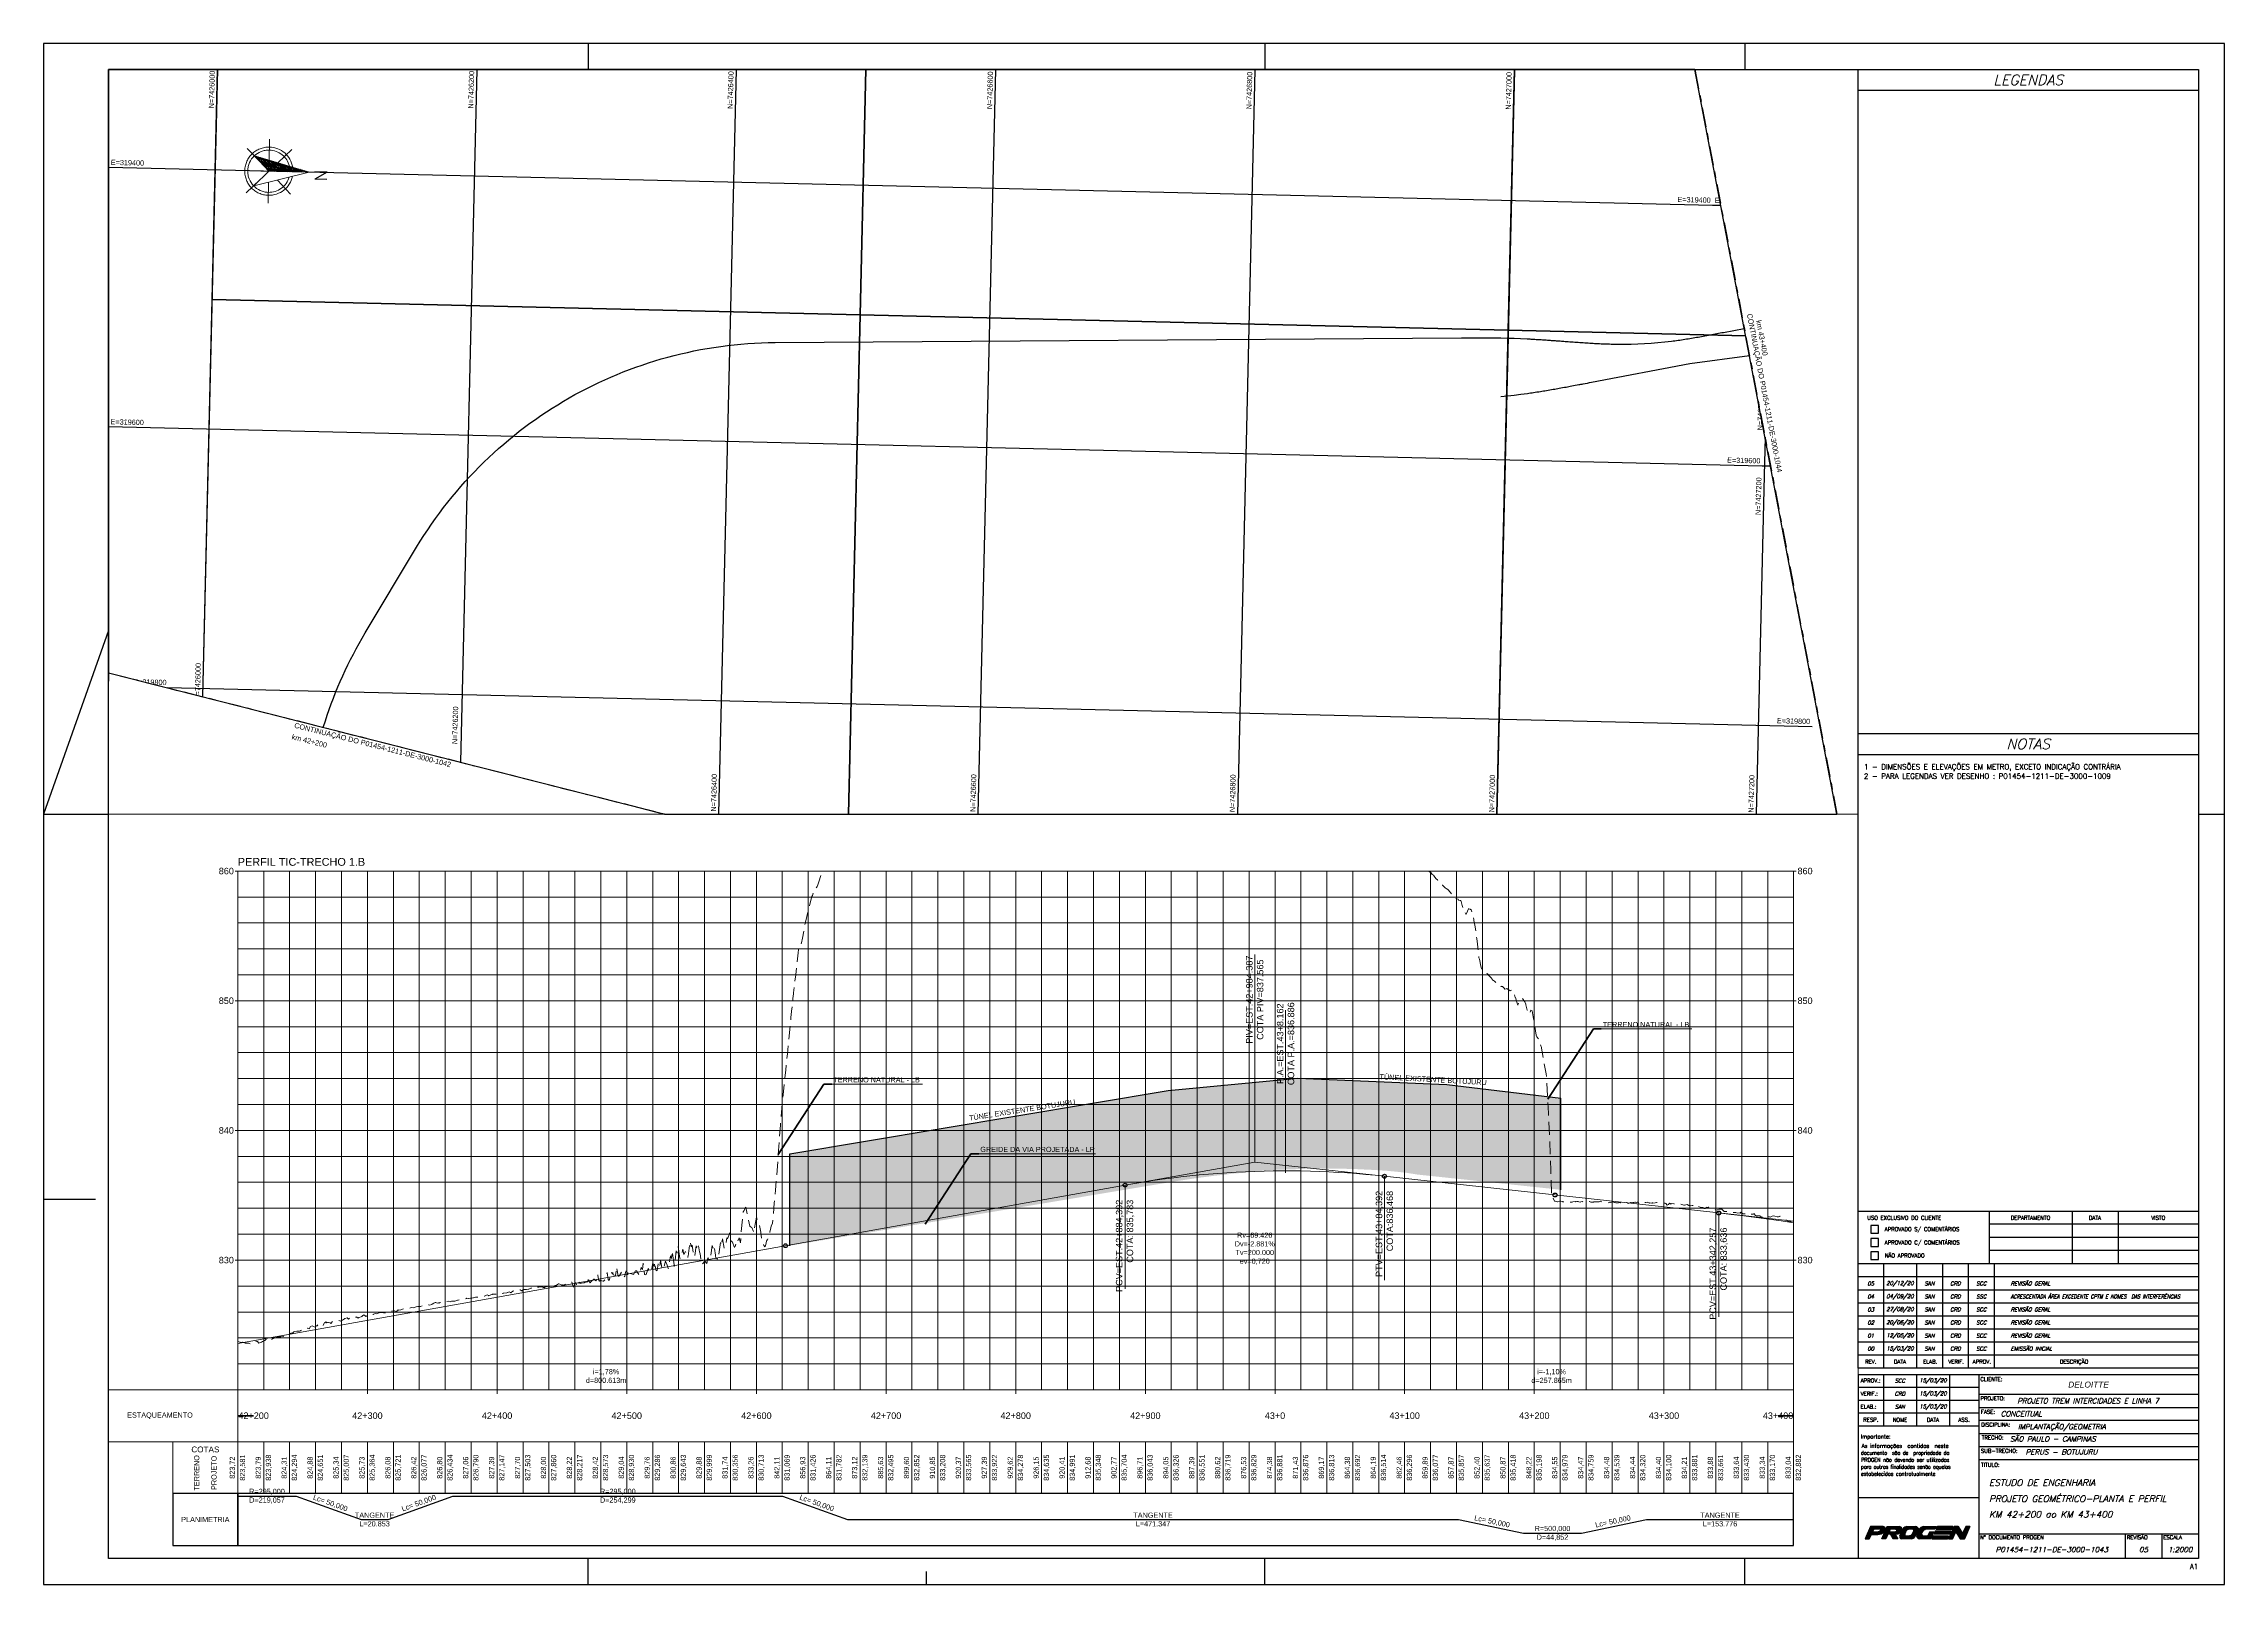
# Paper-space layout 'P01454-1211-DE-3000-1043' of a CAD drawing. Header units: metres, sheet in millimetres. Extents: x 0 to 841, y 0 to 594.
# The model-space entities are those that its viewports show. They can reach past a viewport. Long polylines and large blocks are cut down to what shows.
import ezdxf
from ezdxf.enums import TextEntityAlignment as Align

# ---------------------------------------------------------------- set-up
doc = ezdxf.new("R2010")
doc.units = ezdxf.units.M
doc.header["$LTSCALE"] = 10
doc.linetypes.add('CENTER', pattern=[1.5, 0.75, -0.25, 0.25, -0.25])
doc.linetypes.add('HIDDEN', pattern=[0.375, 0.25, -0.125])
for name, color, linetype in [('_comentarios', 2, 'Continuous'), ('A-ARTICULACAO', 3, 'Continuous'), ('A-ARTICULAÇÃO', 255, 'Continuous'), ('A-IMAGENS', 255, 'Continuous'), ('A-MALHA PAR', 8, 'Continuous'), ('A-MALHA ÍMPAR', 8, 'Continuous'), ('D-FORMATO', 1, 'Continuous'), ('LOGO_PROGEN', 156, 'Continuous'), ('U-VT-PERFIL', 4, 'Continuous'), ('U-VT-PLATAFORMA-TXT', 3, 'Continuous')]:
    doc.layers.add(name, color=color, linetype=linetype)
doc.layers.add('A-MODELAGEM_FEATURE LINE', color=255, linetype='Continuous', plot=False)
for name, color, linetype, lineweight in [('A-NORTE', 2, 'Continuous', 9), ('F-VT-CAIXA', 4, 'Continuous', 0), ('F-VT-COTAS', 2, 'Continuous', 0), ('F-VT-ESTACA', 4, 'Continuous', 0), ('F-VT-GREIDE', 6, 'Continuous', 0), ('F-VT-MALHA', 8, 'Continuous', 0), ('F-VT-MALHA-MJR', 8, 'Continuous', 0), ('F-VT-NOTAVEL', 2, 'Continuous', 0), ('F-VT-PLANIMETRIA', 3, 'Continuous', 0), ('F-VT-REGUA', 4, 'Continuous', 0), ('F-VT-TERRENO', 90, 'HIDDEN', 0), ('F-VT-TITULO', 4, 'Continuous', 0), ('U-HZ-EIXO L7-V2', 220, 'L7-V2_LINE', 30)]:
    doc.layers.add(name, color=color, linetype=linetype, lineweight=lineweight)
doc.layers.add('U-VT-PLATAFORMA EXISTENTE', color=252, linetype='Continuous', transparency=0.5)
doc.styles.add('Arial', font='arial.ttf')
doc.styles.add('DIM', font='arial.ttf', dxfattribs={"width": 0.8})
doc.styles.add('R200', font='simplex.shx', dxfattribs={"height": 5})
doc.styles.add('R80', font='arial.ttf')
doc.styles.add('ROMANS', font='romans.shx', dxfattribs={"height": 4})
doc.styles.get("Standard").update_dxf_attribs({"font": 'arial.ttf'})
doc.linetypes.add('L7-V2_LINE', pattern='A,3.5,-0.25,["L7-V2",Standard,S=0.175,R=0,X=-0.05,Y=-0.1],-0.75', length=4.5)
doc.dimstyles.new('U-1_2000', dxfattribs={"dimscale": 2, "dimtxt": 1.5, "dimasz": 0.75, "dimexe": 0.75, "dimexo": 0.75, "dimgap": 0.25, "dimtad": 1, "dimzin": 4, "dimtxsty": 'DIM', "dimblk": 'ARCHTICK', "dimcen": 0.7, "dimdle": 0.75, "dimclrd": 256, "dimclre": 256, "dimclrt": 256, "dimaunit": 1, "dimadec": 3, "dimazin": 2, "dimtfac": 1, "dimtofl": 0, "dimtmove": 0, "dimatfit": 3, "dimldrblk": 'CLOSEDBLANK', "dimfxl": 0, "dimtolj": 1, "dimtzin": 0, "dimlwd": -1, "dimlwe": -1, "dimarcsym": 0})
picture_1 = doc.add_image_def('image29.jpg', size_in_pixel=(5000, 5000))
picture_2 = doc.add_image_def('image30.jpg', size_in_pixel=(5000, 5000))
picture_3 = doc.add_image_def('image31.jpg', size_in_pixel=(5000, 5000))
picture_4 = doc.add_image_def('image35.jpg', size_in_pixel=(5000, 5000))
picture_5 = doc.add_image_def('image60.jpg', size_in_pixel=(5000, 5000))
picture_6 = doc.add_image_def('image62.jpg', size_in_pixel=(5000, 5000))

# ---------------------------------------------------------------- blocks, each defined once
blk = doc.blocks.new('*U24')
at = {"layer": 'LOGO_PROGEN', "linetype": 'Continuous'}
for p, q in [((10.23, 11.12), (9.45, 9.41)), ((10.52, 11.75), (10.23, 11.12)), ((10.68, 12.11), (10.52, 11.75)), ((11.12, 13.07), (10.68, 12.11)), ((11.79, 11.12), (11.02, 9.41)), ((11.19, 13.23), (11.12, 13.07)), ((11.48, 13.85), (11.19, 13.23)), ((11.59, 14.11), (11.48, 13.85)), ((12.74, 13.07), (12.3, 12.11)), ((12.82, 11.12), (13.86, 9.41)), ((14.53, 11.12), (15.67, 9.41)), ((14.79, 13.07), (15.13, 12.93)), ((15.13, 12.25), (14.79, 12.11)), ((16.55, 11.75), (15.05, 11.12)), ((15.13, 12.93), (15.27, 12.59)), ((15.27, 12.59), (15.13, 12.25)), ((16.25, 14.11), (16.89, 13.85)), ((16.7, 12.11), (16.55, 11.75)), ((16.76, 12.25), (16.7, 12.11)), ((16.91, 12.59), (16.76, 12.25)), ((16.89, 13.85), (17.2, 13.23)), ((17.06, 12.93), (16.91, 12.59)), ((17.13, 13.07), (17.06, 12.93)), ((17.2, 13.23), (17.13, 13.07))]:
    blk.add_line(p, q, dxfattribs=at)
for points in [[(10.23, 11.12), (9.45, 9.41), (11.02, 9.41)], [(10.52, 11.75), (10.23, 11.12), (15.05, 11.12)], [(10.68, 12.11), (10.52, 11.75), (16.55, 11.75)], [(11.12, 13.07), (10.68, 12.11), (12.3, 12.11)], [(11.19, 13.23), (11.12, 13.07), (17.13, 13.07)], [(11.48, 13.85), (11.19, 13.23), (17.2, 13.23)], [(11.59, 14.11), (11.48, 13.85), (16.89, 13.85)], [(12.82, 11.12), (13.86, 9.41), (15.67, 9.41)], [(14.79, 13.07), (15.13, 12.93), (17.06, 12.93)], [(15.13, 12.25), (14.79, 12.11), (16.7, 12.11)], [(15.13, 12.93), (15.27, 12.59), (16.91, 12.59)], [(15.27, 12.59), (15.13, 12.25), (16.76, 12.25)]]:
    blk.add_solid(points, dxfattribs=at)
at = {"layer": 'LOGO_PROGEN', "linetype": 'Continuous', "extrusion": (0, 0, -1)}
for points in [[(-10.23, 11.12), (-11.79, 11.12), (-11.02, 9.41)], [(-10.52, 11.75), (-16.55, 11.75), (-15.05, 11.12)], [(-10.68, 12.11), (-16.7, 12.11), (-16.55, 11.75)], [(-11.12, 13.07), (-12.74, 13.07), (-12.3, 12.11)], [(-11.19, 13.23), (-17.2, 13.23), (-17.13, 13.07)], [(-11.48, 13.85), (-16.89, 13.85), (-17.2, 13.23)], [(-11.59, 14.11), (-16.25, 14.11), (-16.89, 13.85)], [(-12.82, 11.12), (-14.53, 11.12), (-15.67, 9.41)], [(-14.79, 13.07), (-17.13, 13.07), (-17.06, 12.93)], [(-15.13, 12.93), (-17.06, 12.93), (-16.91, 12.59)], [(-15.13, 12.25), (-16.76, 12.25), (-16.7, 12.11)], [(-15.27, 12.59), (-16.91, 12.59), (-16.76, 12.25)]]:
    blk.add_solid(points, dxfattribs=at)
blk = doc.blocks.new('*U25')
at = {"color": 142, "linetype": 'Continuous'}
for p, q in [((30.98, 14.11), (30.51, 13.1)), ((36.94, 14.11), (36.48, 13.1))]:
    blk.add_line(p, q, dxfattribs=at)
blk.add_solid([(30.98, 14.11), (30.51, 13.1), (36.48, 13.1)], dxfattribs=at)
at = {"color": 142, "linetype": 'Continuous', "extrusion": (0, 0, -1)}
blk.add_solid([(-30.98, 14.11), (-36.94, 14.11), (-36.48, 13.1)], dxfattribs=at)
blk = doc.blocks.new('*U26')
at = {"color": 142, "linetype": 'Continuous'}
for p, q in [((29.28, 10.45), (28.8, 9.41)), ((30.13, 12.29), (29.67, 11.28)), ((35.25, 10.45), (34.77, 9.41)), ((36.1, 12.29), (35.63, 11.28))]:
    blk.add_line(p, q, dxfattribs=at)
for points in [[(29.28, 10.45), (28.8, 9.41), (34.77, 9.41)], [(30.13, 12.29), (29.67, 11.28), (35.63, 11.28)]]:
    blk.add_solid(points, dxfattribs=at)
at = {"color": 142, "linetype": 'Continuous', "extrusion": (0, 0, -1)}
for points in [[(-29.28, 10.45), (-35.25, 10.45), (-34.77, 9.41)], [(-30.13, 12.29), (-36.1, 12.29), (-35.63, 11.28)]]:
    blk.add_solid(points, dxfattribs=at)
blk = doc.blocks.new('*U27')
at = {"layer": 'LOGO_PROGEN', "linetype": 'Continuous'}
for p, q in [((36.13, 11.46), (35.17, 9.41)), ((36.42, 12.09), (36.13, 11.46)), ((37.35, 14.11), (36.42, 12.09)), ((37.7, 11.46), (36.77, 9.41)), ((38.38, 11.46), (39.69, 9.41)), ((38.99, 14.11), (40.25, 12.09)), ((41.86, 14.11), (40.93, 12.09)), ((42.28, 11.46), (41.35, 9.41)), ((42.56, 12.09), (42.28, 11.46)), ((43.47, 14.11), (42.56, 12.09))]:
    blk.add_line(p, q, dxfattribs=at)
for points in [[(36.13, 11.46), (35.17, 9.41), (36.77, 9.41)], [(36.42, 12.09), (36.13, 11.46), (37.7, 11.46)], [(37.35, 14.11), (36.42, 12.09), (40.25, 12.09)], [(37.99, 12.09), (38.38, 11.46), (40.65, 11.46)], [(38.38, 11.46), (39.69, 9.41), (41.35, 9.41)], [(40.93, 12.09), (40.65, 11.46), (42.28, 11.46)], [(41.86, 14.11), (40.93, 12.09), (42.56, 12.09)]]:
    blk.add_solid(points, dxfattribs=at)
at = {"layer": 'LOGO_PROGEN', "linetype": 'Continuous', "extrusion": (0, 0, -1)}
for points in [[(-36.13, 11.46), (-37.7, 11.46), (-36.77, 9.41)], [(-36.42, 12.09), (-37.99, 12.09), (-37.7, 11.46)], [(-37.35, 14.11), (-38.99, 14.11), (-40.25, 12.09)], [(-37.99, 12.09), (-40.25, 12.09), (-40.65, 11.46)], [(-38.38, 11.46), (-42.28, 11.46), (-41.35, 9.41)], [(-40.93, 12.09), (-42.56, 12.09), (-42.28, 11.46)], [(-41.86, 14.11), (-43.47, 14.11), (-42.56, 12.09)]]:
    blk.add_solid(points, dxfattribs=at)
blk = doc.blocks.new('*U28')
at = {"layer": 'LOGO_PROGEN', "linetype": 'Continuous'}
for p, q in [((22.98, 10.51), (22.96, 10.27)), ((22.96, 10.27), (23.37, 9.65)), ((23.01, 10.82), (22.98, 10.51)), ((23.02, 11.01), (23.01, 10.82)), ((23.24, 11.49), (23.02, 11.01)), ((23.37, 11.77), (23.24, 11.49)), ((23.77, 12.62), (23.37, 11.77)), ((23.37, 9.65), (24.07, 9.41)), ((23.89, 12.89), (23.77, 12.62)), ((24.03, 13.05), (23.89, 12.89)), ((24.6, 13.73), (24.03, 13.05)), ((24.03, 13.05), (24.03, 13.05)), ((25.62, 14.11), (24.6, 13.73)), ((24.89, 11.77), (24.82, 11.49)), ((24.82, 11.49), (24.9, 11.01)), ((25.46, 12.62), (24.89, 11.77)), ((24.9, 11.01), (24.93, 10.82)), ((24.93, 10.82), (25.53, 10.51)), ((26.05, 12.89), (25.46, 12.62)), ((26.39, 13.05), (26.05, 12.89)), ((30.08, 13.05), (26.39, 13.05)), ((28, 12.03), (27.31, 10.51)), ((28.5, 9.65), (28.39, 9.41)), ((28.79, 10.27), (28.5, 9.65)), ((28.9, 10.51), (28.79, 10.27)), ((29.61, 12.03), (28.9, 10.51)), ((30.39, 13.73), (30.08, 13.05)), ((30.57, 14.11), (30.39, 13.73))]:
    blk.add_line(p, q, dxfattribs=at)
for points in [[(22.98, 10.51), (22.96, 10.27), (28.79, 10.27)], [(22.96, 10.27), (23.37, 9.65), (28.5, 9.65)], [(23.01, 10.82), (22.98, 10.51), (25.53, 10.51)], [(23.02, 11.01), (23.01, 10.82), (24.93, 10.82)], [(23.24, 11.49), (23.02, 11.01), (24.9, 11.01)], [(23.37, 11.77), (23.24, 11.49), (24.82, 11.49)], [(23.77, 12.62), (23.37, 11.77), (24.89, 11.77)], [(23.37, 9.65), (24.07, 9.41), (28.39, 9.41)], [(23.89, 12.89), (23.77, 12.62), (25.46, 12.62)], [(24.03, 13.05), (23.89, 12.89), (26.05, 12.89)], [(24.6, 13.73), (24.03, 13.05), (30.08, 13.05)], [(24.03, 13.05), (24.03, 13.05), (26.39, 13.05)], [(25.62, 14.11), (24.6, 13.73), (30.39, 13.73)], [(28, 12.03), (27.31, 10.51), (28.9, 10.51)]]:
    blk.add_solid(points, dxfattribs=at)
at = {"layer": 'LOGO_PROGEN', "linetype": 'Continuous', "extrusion": (0, 0, -1)}
for points in [[(-22.96, 10.27), (-28.79, 10.27), (-28.5, 9.65)], [(-22.98, 10.51), (-28.9, 10.51), (-28.79, 10.27)], [(-23.01, 10.82), (-24.93, 10.82), (-25.53, 10.51)], [(-23.02, 11.01), (-24.9, 11.01), (-24.93, 10.82)], [(-23.24, 11.49), (-24.82, 11.49), (-24.9, 11.01)], [(-23.37, 11.77), (-24.89, 11.77), (-24.82, 11.49)], [(-23.37, 9.65), (-28.5, 9.65), (-28.39, 9.41)], [(-23.77, 12.62), (-25.46, 12.62), (-24.89, 11.77)], [(-23.89, 12.89), (-26.05, 12.89), (-25.46, 12.62)], [(-24.03, 13.05), (-30.08, 13.05), (-26.39, 13.05)], [(-24.03, 13.05), (-26.39, 13.05), (-26.05, 12.89)], [(-24.6, 13.73), (-30.39, 13.73), (-30.08, 13.05)], [(-25.62, 14.11), (-30.57, 14.11), (-30.39, 13.73)], [(-28, 12.03), (-29.61, 12.03), (-28.9, 10.51)]]:
    blk.add_solid(points, dxfattribs=at)
blk = doc.blocks.new('*U29')
at = {"layer": 'LOGO_PROGEN', "linetype": 'Continuous'}
for p, q in [((16.51, 10.47), (16.45, 9.96)), ((16.45, 9.96), (16.63, 9.69)), ((16.52, 10.48), (16.51, 10.47)), ((16.67, 10.8), (16.52, 10.48)), ((16.63, 9.69), (16.74, 9.53)), ((16.9, 11.31), (16.67, 10.8)), ((16.74, 9.53), (17.24, 9.41)), ((17.49, 12.56), (16.9, 11.31)), ((17.66, 12.94), (17.49, 12.56)), ((17.72, 13.07), (17.66, 12.94)), ((17.84, 13.33), (17.72, 13.07)), ((17.89, 13.45), (17.84, 13.33)), ((18.4, 13.9), (17.89, 13.45)), ((18.93, 12.56), (18.32, 11.31)), ((18.32, 11.31), (18.32, 10.8)), ((18.32, 10.8), (18.71, 10.48)), ((18.41, 13.9), (18.4, 13.9)), ((19.07, 14.11), (18.41, 13.9)), ((19.38, 12.94), (18.93, 12.56)), ((19.95, 13.07), (19.38, 12.94)), ((20.19, 10.48), (20.18, 10.48)), ((20.78, 10.66), (20.19, 10.48)), ((21.18, 11.13), (20.78, 10.66)), ((21.21, 9.53), (20.78, 9.41)), ((21.79, 12.46), (21.18, 11.13)), ((21.75, 9.69), (21.21, 9.53)), ((21.45, 13.07), (21.78, 12.85)), ((21.96, 9.96), (21.75, 9.69)), ((21.78, 12.85), (21.79, 12.69)), ((21.79, 12.69), (21.79, 12.46)), ((22.36, 10.47), (21.96, 9.96)), ((22.37, 10.48), (22.36, 10.47)), ((22.45, 10.66), (22.37, 10.48)), ((22.37, 10.48), (22.37, 10.48)), ((22.67, 11.13), (22.45, 10.66)), ((22.57, 14.11), (23.18, 13.9)), ((23.28, 12.46), (22.67, 11.13)), ((23.18, 13.9), (23.19, 13.9)), ((23.19, 13.9), (23.46, 13.45)), ((23.39, 12.69), (23.28, 12.46)), ((23.42, 12.85), (23.39, 12.69)), ((23.47, 13.07), (23.42, 12.85)), ((23.46, 13.45), (23.52, 13.33)), ((23.52, 13.33), (23.47, 13.07))]:
    blk.add_line(p, q, dxfattribs=at)
for points in [[(16.51, 10.47), (16.45, 9.96), (21.96, 9.96)], [(16.45, 9.96), (16.63, 9.69), (21.75, 9.69)], [(16.52, 10.48), (16.51, 10.47), (22.36, 10.47)], [(16.67, 10.8), (16.52, 10.48), (18.71, 10.48)], [(16.63, 9.69), (16.74, 9.53), (21.21, 9.53)], [(16.9, 11.31), (16.67, 10.8), (18.32, 10.8)], [(16.74, 9.53), (17.24, 9.41), (20.78, 9.41)], [(17.49, 12.56), (16.9, 11.31), (18.32, 11.31)], [(17.66, 12.94), (17.49, 12.56), (18.93, 12.56)], [(17.72, 13.07), (17.66, 12.94), (19.38, 12.94)], [(17.84, 13.33), (17.72, 13.07), (23.47, 13.07)], [(17.89, 13.45), (17.84, 13.33), (23.52, 13.33)], [(18.4, 13.9), (17.89, 13.45), (23.46, 13.45)], [(18.41, 13.9), (18.4, 13.9), (23.19, 13.9)], [(19.07, 14.11), (18.41, 13.9), (23.18, 13.9)], [(20.19, 10.48), (20.18, 10.48), (22.37, 10.48)], [(20.78, 10.66), (20.19, 10.48), (22.37, 10.48)], [(21.18, 11.13), (20.78, 10.66), (22.45, 10.66)], [(21.79, 12.46), (21.18, 11.13), (22.67, 11.13)], [(21.45, 13.07), (21.78, 12.85), (23.42, 12.85)], [(21.78, 12.85), (21.79, 12.69), (23.39, 12.69)], [(21.79, 12.69), (21.79, 12.46), (23.28, 12.46)]]:
    blk.add_solid(points, dxfattribs=at)
at = {"layer": 'LOGO_PROGEN', "linetype": 'Continuous', "extrusion": (0, 0, -1)}
for points in [[(-16.45, 9.96), (-21.96, 9.96), (-21.75, 9.69)], [(-16.51, 10.47), (-22.36, 10.47), (-21.96, 9.96)], [(-16.52, 10.48), (-22.37, 10.48), (-22.36, 10.47)], [(-16.63, 9.69), (-21.75, 9.69), (-21.21, 9.53)], [(-16.67, 10.8), (-18.32, 10.8), (-18.71, 10.48)], [(-16.74, 9.53), (-21.21, 9.53), (-20.78, 9.41)], [(-16.9, 11.31), (-18.32, 11.31), (-18.32, 10.8)], [(-17.49, 12.56), (-18.93, 12.56), (-18.32, 11.31)], [(-17.66, 12.94), (-19.38, 12.94), (-18.93, 12.56)], [(-17.72, 13.07), (-19.95, 13.07), (-19.38, 12.94)], [(-17.84, 13.33), (-23.52, 13.33), (-23.47, 13.07)], [(-17.89, 13.45), (-23.46, 13.45), (-23.52, 13.33)], [(-18.4, 13.9), (-23.19, 13.9), (-23.46, 13.45)], [(-18.41, 13.9), (-23.18, 13.9), (-23.19, 13.9)], [(-19.07, 14.11), (-22.57, 14.11), (-23.18, 13.9)], [(-20.19, 10.48), (-22.37, 10.48), (-22.37, 10.48)], [(-20.78, 10.66), (-22.45, 10.66), (-22.37, 10.48)], [(-21.18, 11.13), (-22.67, 11.13), (-22.45, 10.66)], [(-21.45, 13.07), (-23.47, 13.07), (-23.42, 12.85)], [(-21.78, 12.85), (-23.42, 12.85), (-23.39, 12.69)], [(-21.79, 12.69), (-23.39, 12.69), (-23.28, 12.46)], [(-21.79, 12.46), (-23.28, 12.46), (-22.67, 11.13)]]:
    blk.add_solid(points, dxfattribs=at)
blk = doc.blocks.new('*U30')
at = {"layer": 'LOGO_PROGEN', "linetype": 'Continuous'}
for p, q in [((3.8, 11.08), (3.03, 9.41)), ((3.92, 11.33), (3.8, 11.08)), ((4.27, 12.1), (3.92, 11.33)), ((4.74, 13.1), (4.27, 12.1)), ((5.37, 11.08), (4.62, 9.41)), ((4.93, 13.51), (4.74, 13.1)), ((5.12, 13.94), (4.93, 13.51)), ((5.2, 14.11), (5.12, 13.94)), ((6.37, 13.1), (5.87, 12.1)), ((9.26, 11.33), (8.01, 11.08)), ((8.13, 12.12), (8.03, 12.1)), ((8.61, 12.23), (8.13, 12.12)), ((9.09, 12.6), (8.61, 12.23)), ((8.84, 13.1), (9.04, 13.03)), ((9.04, 13.03), (9.05, 13.03)), ((9.05, 13.03), (9.16, 12.82)), ((9.16, 12.82), (9.09, 12.6)), ((10.23, 12.1), (9.26, 11.33)), ((10.06, 14.11), (10.52, 13.94)), ((10.26, 12.12), (10.23, 12.1)), ((10.31, 12.23), (10.26, 12.12)), ((10.49, 12.6), (10.31, 12.23)), ((10.59, 12.82), (10.49, 12.6)), ((10.52, 13.94), (10.77, 13.51)), ((10.68, 13.03), (10.59, 12.82)), ((10.7, 13.1), (10.68, 13.03)), ((10.68, 13.03), (10.68, 13.03)), ((10.77, 13.51), (10.7, 13.1))]:
    blk.add_line(p, q, dxfattribs=at)
for points in [[(3.8, 11.08), (3.03, 9.41), (4.62, 9.41)], [(3.92, 11.33), (3.8, 11.08), (8.01, 11.08)], [(4.27, 12.1), (3.92, 11.33), (9.26, 11.33)], [(4.74, 13.1), (4.27, 12.1), (5.87, 12.1)], [(4.93, 13.51), (4.74, 13.1), (10.7, 13.1)], [(5.12, 13.94), (4.93, 13.51), (10.77, 13.51)], [(5.2, 14.11), (5.12, 13.94), (10.52, 13.94)], [(8.13, 12.12), (8.03, 12.1), (10.23, 12.1)], [(8.61, 12.23), (8.13, 12.12), (10.26, 12.12)], [(9.09, 12.6), (8.61, 12.23), (10.31, 12.23)], [(8.84, 13.1), (9.04, 13.03), (10.68, 13.03)], [(9.04, 13.03), (9.05, 13.03), (10.68, 13.03)], [(9.05, 13.03), (9.16, 12.82), (10.59, 12.82)], [(9.16, 12.82), (9.09, 12.6), (10.49, 12.6)]]:
    blk.add_solid(points, dxfattribs=at)
at = {"layer": 'LOGO_PROGEN', "linetype": 'Continuous', "extrusion": (0, 0, -1)}
for points in [[(-3.8, 11.08), (-5.37, 11.08), (-4.62, 9.41)], [(-3.92, 11.33), (-9.26, 11.33), (-8.01, 11.08)], [(-4.27, 12.1), (-10.23, 12.1), (-9.26, 11.33)], [(-4.74, 13.1), (-6.37, 13.1), (-5.87, 12.1)], [(-4.93, 13.51), (-10.77, 13.51), (-10.7, 13.1)], [(-5.12, 13.94), (-10.52, 13.94), (-10.77, 13.51)], [(-5.2, 14.11), (-10.06, 14.11), (-10.52, 13.94)], [(-8.13, 12.12), (-10.26, 12.12), (-10.23, 12.1)], [(-8.61, 12.23), (-10.31, 12.23), (-10.26, 12.12)], [(-8.84, 13.1), (-10.7, 13.1), (-10.68, 13.03)], [(-9.04, 13.03), (-10.68, 13.03), (-10.68, 13.03)], [(-9.05, 13.03), (-10.68, 13.03), (-10.59, 12.82)], [(-9.09, 12.6), (-10.49, 12.6), (-10.31, 12.23)], [(-9.16, 12.82), (-10.59, 12.82), (-10.49, 12.6)]]:
    blk.add_solid(points, dxfattribs=at)
blk = doc.blocks.new('NOVO_LOGO_PROGEN')
at = {"color": 142}
for points in [[(29.28, 10.45), (28.8, 9.41), (34.77, 9.41), (35.25, 10.45), (29.28, 10.45)], [(30.13, 12.29), (29.67, 11.28), (35.63, 11.28), (36.1, 12.29), (30.13, 12.29)], [(30.98, 14.11), (30.51, 13.1), (36.48, 13.1), (36.94, 14.11), (30.98, 14.11)]]:
    blk.add_lwpolyline(points, close=True, dxfattribs=at)
at = {"layer": 'LOGO_PROGEN'}
for p, q in [((9.45, 9.41), (11.59, 14.11)), ((11.02, 9.41), (9.45, 9.41)), ((11.79, 11.12), (11.02, 9.41)), ((11.59, 14.11), (16.25, 14.11)), ((12.82, 11.12), (11.79, 11.12)), ((13.86, 9.41), (12.82, 11.12)), ((15.67, 9.41), (13.86, 9.41)), ((15.05, 11.12), (14.53, 11.12)), ((14.53, 11.12), (15.67, 9.41)), ((16.51, 10.47), (17.89, 13.45)), ((20.78, 9.41), (17.24, 9.41)), ((19.07, 14.11), (22.57, 14.11)), ((23.39, 12.69), (22.37, 10.48)), ((24.89, 11.77), (24.82, 11.49))]:
    blk.add_line(p, q, dxfattribs=at)
for points in [[(10.68, 13.03, 0.577661), (10.06, 14.11), (5.2, 14.11), (3.03, 9.41), (4.62, 9.41), (5.37, 11.08), (8.01, 11.08, 0.238769), (10.26, 12.12)], [(6.37, 13.1), (5.87, 12.1), (8.03, 12.1, 0.224102), (9.09, 12.6, 0.616344), (8.87, 13.1), (6.37, 13.1)], [(12.74, 13.07), (12.3, 12.11), (14.79, 12.11, 1), (14.79, 13.07), (12.74, 13.07)]]:
    blk.add_lwpolyline(points, format="xyb", close=True, dxfattribs=at)
for points in [[(18.93, 12.56), (18.32, 11.31, 0.479008), (18.71, 10.48), (20.18, 10.48, 0.295146), (21.18, 11.13), (21.79, 12.46, 0.508319), (21.45, 13.07), (19.95, 13.07, 0.235925), (18.93, 12.56, 1.403299)], [(23.04, 11.05, 0.554169), (24.07, 9.41)], [(23.02, 11.01), (23.89, 12.89, -0.262138), (25.62, 14.11), (30.57, 14.11), (30.08, 13.05), (26.39, 13.05, 0.281062), (24.89, 11.77)], [(24.82, 11.49, 0.510846), (25.53, 10.51), (27.31, 10.51), (28, 12.03), (29.61, 12.03), (28.39, 9.41), (24.05, 9.41)]]:
    blk.add_lwpolyline(points, format="xyb", dxfattribs=at)
blk.add_lwpolyline([(37.35, 14.11), (35.17, 9.41), (36.77, 9.41), (37.99, 12.09), (39.69, 9.41), (41.35, 9.41), (43.47, 14.11), (41.86, 14.11), (40.65, 11.46), (38.99, 14.11), (37.35, 14.11)], close=True, dxfattribs=at)
for centre, radius, start, end in [((15.02, 13.3), 2.17, 270.59549, 358.36551), ((16.24, 13.15), 0.96, 5.24816, 89.25431), ((17.15, 10.12), 0.723, 151.60803, 276.70999), ((19.2, 12.51), 1.6, 94.5731, 144.1733), ((20.82, 11.06), 1.65, 268.60885, 339.66253), ((22.61, 13.18), 0.924, 327.55303, 92.40411)]:
    blk.add_arc(centre, radius, start, end, dxfattribs=at)
at = {"color": 142, "linetype": 'Continuous'}
for name in ['*U26', '*U25']:
    blk.add_blockref(name, (0, 0), dxfattribs=at)
at = {"layer": 'LOGO_PROGEN', "linetype": 'Continuous'}
for name in ['*U30', '*U24', '*U29', '*U28', '*U27']:
    blk.add_blockref(name, (0, 0), dxfattribs=at)
blk = doc.blocks.new('FORMATO_A1')
at = {"layer": 'D-FORMATO', "color": 1}
for p, q in [((0, 594), (-841, 594)), ((-841, 594), (-841, 0)), ((-631, 594), (-631, 584)), ((-370, 594), (-370, 584)), ((-185, 594), (-185, 584)), ((0, 0), (0, 594)), ((-816, 367.71), (-841, 297)), ((-841, 297), (-816, 297)), ((-10, 297), (0, 297)), ((-841, 148.5), (-821, 148.5)), ((-631, 0), (-631, 10)), ((-370, 0), (-370, 10)), ((-185, 0), (-185, 10)), ((-841, 0), (0, 0)), ((-500.5, 0), (-500.5, 5))]:
    blk.add_line(p, q, dxfattribs=at)
at = {"layer": 'D-FORMATO', "color": 6}
for p, q in [((-816, 584), (-10, 584)), ((-816, 10), (-816, 584)), ((-10, 584), (-10, 10)), ((-10, 10), (-816, 10))]:
    blk.add_line(p, q, dxfattribs=at)
at = {"layer": 'D-FORMATO', "color": 4}
for p, q in [((-141.25, 143.88), (-141.25, 584)), ((-141.25, 143.88), (-141.25, 584)), ((-141.25, 584), (-10, 584)), ((-141.25, 83.33), (-141.25, 143.88)), ((-141.25, 143.88), (-10, 143.88)), ((-90.75, 143.88), (-90.75, 123.58)), ((-10, 123.58), (-141.25, 123.58)), ((-10, 83.33), (-141.25, 83.33)), ((-10, 80.82), (-141.25, 80.82)), ((-141.25, 80.82), (-141.25, 10)), ((-94.75, 80.82), (-94.75, 10)), ((-94.75, 60.95), (-141.25, 60.95)), ((-141.25, 33.51), (-94.75, 33.51))]:
    blk.add_line(p, q, dxfattribs=at)
at = {"layer": 'D-FORMATO', "color": 3}
for p, q in [((-58.75, 143.88), (-58.75, 123.58)), ((-41, 143.88), (-41, 123.58)), ((-136.37, 138.4), (-136.37, 135.4)), ((-133.37, 138.4), (-136.37, 138.4)), ((-136.37, 135.4), (-133.37, 135.4)), ((-133.37, 135.4), (-133.37, 138.4)), ((-10, 138.81), (-90.75, 138.81)), ((-133.37, 133.32), (-136.37, 133.32)), ((-136.37, 133.32), (-136.37, 130.32)), ((-136.37, 130.32), (-133.37, 130.32)), ((-133.37, 128.25), (-136.37, 128.25)), ((-136.37, 128.25), (-136.37, 125.25)), ((-133.37, 130.32), (-133.37, 133.32)), ((-133.37, 125.25), (-133.37, 128.25)), ((-136.37, 125.25), (-133.37, 125.25)), ((-131.5, 123.58), (-131.5, 83.33)), ((-118.75, 123.58), (-118.75, 83.33)), ((-108.75, 123.58), (-108.75, 83.33)), ((-98.75, 123.58), (-98.75, 83.33)), ((-88.75, 123.58), (-88.75, 83.33)), ((-10, 88.36), (-141.25, 88.36)), ((-131.5, 80.82), (-131.5, 60.95)), ((-118.75, 80.82), (-118.75, 60.95)), ((-106, 80.82), (-106, 60.95)), ((-10, 73.22), (-94.75, 73.22)), ((-94.75, 68.19), (-10, 68.19)), ((-94.75, 65.98), (-141.25, 65.98)), ((-10, 63.17), (-94.75, 63.17)), ((-94.75, 58.14), (-10, 58.14)), ((-94.75, 53.12), (-10, 53.12)), ((-94.75, 48.09), (-10, 48.09)), ((-94.75, 19.47), (-10, 19.47)), ((-38.26, 19.47), (-38.26, 10)), ((-24.13, 19.47), (-24.13, 10))]:
    blk.add_line(p, q, dxfattribs=at)
at = {"layer": 'D-FORMATO', "color": 9}
for p, q in [((-10, 133.73), (-90.75, 133.73)), ((-10, 128.66), (-90.75, 128.66)), ((-10, 118.51), (-141.25, 118.51)), ((-10, 113.48), (-141.25, 113.48)), ((-10, 108.46), (-141.25, 108.46)), ((-10, 103.43), (-141.25, 103.43)), ((-10, 98.41), (-141.25, 98.41)), ((-10, 93.38), (-141.25, 93.38)), ((-141.25, 76.03), (-94.75, 76.03)), ((-141.25, 71), (-94.75, 71))]:
    blk.add_line(p, q, dxfattribs=at)
blk.add_blockref('NOVO_LOGO_PROGEN', (-141.61, 8.18))
at = {"color": 2, "style": 'ROMANS'}
for s, p in [('2 - PARA LEGENDAS VER DESENHO : P01454-1211-DE-3000-1009', (-139.01, 310.61)), ('1 - DIMENSÕES E ELEVAÇÕES EM METRO, EXCETO INDICAÇÃO CONTRÁRIA', (-139.01, 314.21))]:
    blk.add_text(s, height=2, dxfattribs=at).set_placement(p)
at = {"layer": 'D-FORMATO', "color": 3, "style": 'ROMANS'}
blk.add_text('USO EXCLUSIVO DO CLIENTE', height=1.5, dxfattribs=at).set_placement((-123.45, 141.34), align=Align.MIDDLE_CENTER)
for s, p in [('APROVADO S/ COMENTÁRIOS', (-131.01, 136.9)), ('APROVADO C/ COMENTÁRIOS', (-131.01, 131.82)), ('NÃO APROVADO', (-131.01, 126.75))]:
    blk.add_text(s, height=1.5, dxfattribs=at).set_placement(p, align=Align.MIDDLE_LEFT)
at = {"layer": 'D-FORMATO', "color": 2, "style": 'ROMANS'}
for s, p in [('DEPARTAMENTO', (-74.75, 141.34)), ('DATA', (-49.88, 141.34)), ('VISTO', (-25.5, 141.34)), ('RESP.', (-136.37, 63.47)), ('NOME', (-125.12, 63.47)), ('DATA', (-112.37, 63.47)), ('ASS.', (-100.37, 63.47))]:
    blk.add_text(s, height=1.5, dxfattribs=at).set_placement(p, align=Align.MIDDLE_CENTER)
for s, p in [('APROV.:', (-140.27, 77.81)), ('CLIENTE:', (-94.11, 78.32)), ('VERIF.:', (-140.27, 72.78)), ('ELAB.:', (-140.27, 67.76)), ('PROJETO:', (-94.11, 70.96)), ('FASE:', (-93.91, 65.77)), ('DISCIPLINA:', (-93.8, 60.83)), ('Importante:', (-140.24, 56.25)), ('SUB-TRECHO:', (-93.91, 50.7)), ('TRECHO:', (-93.59, 55.87)), ('TITULO:', (-93.8, 45.36)), ('N%%D DOCUMENTO PROGEN', (-94.17, 17.4)), ('REVISÃO', (-37.68, 17.4)), ('ESCALA', (-23.55, 17.4))]:
    blk.add_text(s, height=1.5, dxfattribs=at).set_placement(p)
at = {"layer": 'D-FORMATO', "color": 9, "style": 'ROMANS'}
for s, width, p in [('documento  são de  propriedade da ', 0.91, (-140.16, 49.97)), ('estabelecidas contratualmente', 0.93, (-140.18, 41.89)), ('para outras finalidades senão aquelas ', 0.88, (-140.11, 44.58)), ('PROGEN não devendo ser utilizadas ', 0.93, (-140.11, 47.27))]:
    blk.add_text(s, height=1.5, dxfattribs=dict(at, width=width)).set_placement(p)
blk.add_text('As informações  contidas  neste ', height=1.5, dxfattribs=at).set_placement((-139.89, 52.66))
blk.add_text('A1', height=2, dxfattribs=at).set_placement((-10.06, 5.91), align=Align.RIGHT)
at = {"layer": 'D-FORMATO', "color": 0, "insert": (-52.37, 77.02), "char_height": 2.2917, "attachment_point": 5}
blk.add_mtext_dynamic_manual_height_columns('{\\f@Arial Unicode MS|b0|i1|c0|p34;\\C3;DELOITTE}', width=23.2193, gutter_width=111.92, heights=[3.12], dxfattribs=at)
at = {"layer": 'D-FORMATO', "color": 2, "style": 'ROMANS', "oblique": 15}
for p in [(-125.12, 78.54), (-112.37, 78.54), (-125.12, 73.52), (-125.12, 68.49), (-112.37, 73.52), (-112.37, 68.49)]:
    blk.add_attdef('XXX', text='', height=1.5, dxfattribs=at).set_placement(p, align=Align.MIDDLE)
blk = doc.blocks.new('PROGEN')
at = {"layer": 'D-FORMATO', "color": 3, "style": 'ROMANS', "oblique": 15}
for tag, p, height in [('PROJETO', (761.15, 69.74), 2), ('FASE', (754.77, 64.74), 2), ('DISCIPLINA', (761.35, 59.79), 2), ('TRECHO', (758.34, 55.06), 2), ('SUB-TRECHO', (764.34, 50.04), 2), ('TITULO_1', (750.25, 37.95), 2.5), ('TITULO_2', (750.25, 31.76), 2.5), ('TITULO_3', (750.25, 25.75), 2.5)]:
    blk.add_attdef(tag, p, '', height=height, dxfattribs=at)
for tag, p in [('NUMERO_PROGEN', (774.46, 13.4)), ('REV_PROGEN', (809.81, 13.4)), ('ESC', (823.94, 13.4))]:
    blk.add_attdef(tag, text='', height=2, dxfattribs=at).set_placement(p, align=Align.MIDDLE_CENTER)
blk = doc.blocks.new('BLOCO_REVISÃO')
at = {"layer": 'D-FORMATO', "color": 2, "style": 'ROMANS'}
for s, p in [('REV.', (4.88, 2.51)), ('DATA', (16.13, 2.51)), ('ELAB.', (27.76, 2.51)), ('VERIF.', (37.76, 2.51)), ('APROV.', (47.76, 2.51)), ('DESCRIÇÃO', (83.25, 2.51))]:
    blk.add_text(s, height=1.5, dxfattribs=at).set_placement(p, align=Align.MIDDLE_CENTER)
at = {"layer": 'D-FORMATO', "color": 2, "style": 'ROMANS', "oblique": 15}
for tag, p in [('X', (4.88, 37.74)), ('XX/XX/XX', (16.13, 37.69)), ('XX/XX/XX', (16.13, 32.66)), ('XXX', (27.5, 37.69)), ('XXX', (37.5, 37.69)), ('XXX', (47.5, 37.69)), ('X', (4.88, 32.66)), ('X', (4.88, 27.64)), ('XX/XX/XX', (16.13, 27.64)), ('XXX', (27.5, 32.66)), ('XXX', (27.5, 27.64)), ('XXX', (37.5, 32.66)), ('XXX', (37.5, 27.64)), ('XXX', (47.5, 32.66)), ('XXX', (47.5, 27.64)), ('X', (4.88, 22.61)), ('X', (4.88, 17.59)), ('XX/XX/XX', (16.13, 22.64)), ('XX/XX/XX', (16.13, 17.59)), ('XXX', (27.5, 22.64)), ('XXX', (27.5, 17.59)), ('XXX', (37.5, 22.64)), ('XXX', (37.5, 17.59)), ('XXX', (47.5, 22.64)), ('XXX', (47.5, 17.59)), ('X', (4.88, 12.56)), ('XX/XX/XX', (16.13, 12.56)), ('XX/XX/XX', (16.13, 7.54)), ('XXX', (27.5, 12.56)), ('XXX', (37.5, 12.56)), ('XXX', (47.5, 12.56)), ('X', (4.88, 7.54)), ('XXX', (27.5, 7.54)), ('XXX', (37.5, 7.54)), ('XXX', (47.5, 7.54))]:
    blk.add_attdef(tag, text='', height=1.5, dxfattribs=at).set_placement(p, align=Align.MIDDLE)
for p in [(58.82, 37.69), (58.82, 32.66), (58.82, 27.64), (58.82, 22.64), (58.82, 17.59), (58.82, 12.56), (58.82, 7.54)]:
    blk.add_attdef('XXXXX', text='', height=1.5, dxfattribs=at).set_placement(p, align=Align.MIDDLE_LEFT)
blk = doc.blocks.new('*X75')
at = {"color": 0}
for p, q in [((146.55, -412.41), (147.62, -411.35)), ((146.75, -411.68), (147.62, -410.82)), ((146.95, -410.95), (147.62, -410.29)), ((147.15, -410.22), (147.62, -409.76)), ((147.35, -409.49), (147.62, -409.23)), ((147.55, -408.76), (147.62, -408.7)), ((143.76, -422.63), (147.62, -418.77)), ((143.96, -421.9), (147.62, -418.24)), ((144.16, -421.17), (147.62, -417.71)), ((144.36, -420.44), (147.62, -417.18)), ((144.56, -419.71), (147.62, -416.65)), ((144.76, -418.98), (147.62, -416.12)), ((144.96, -418.25), (147.62, -415.59)), ((145.16, -417.52), (147.62, -415.06)), ((145.36, -416.79), (147.62, -414.53)), ((145.56, -416.06), (147.62, -414)), ((145.76, -415.33), (147.62, -413.47)), ((145.96, -414.6), (147.62, -412.94)), ((146.16, -413.87), (147.62, -412.41)), ((146.36, -413.14), (147.62, -411.88)), ((142.76, -426.28), (147.62, -421.42)), ((142.96, -425.55), (147.62, -420.89)), ((143.16, -424.82), (147.62, -420.36)), ((143.36, -424.09), (147.62, -419.83)), ((143.56, -423.36), (147.62, -419.3))]:
    blk.add_line(p, q, dxfattribs=at)
blk = doc.blocks.new('NORTE')
at = {"layer": 'A-NORTE'}
for p, q in [((0, 72.7), (0, 35.2)), ((-6.7, 48.2), (-17.2, 58.7)), ((6.7, 48.2), (17.2, 58.7)), ((-8.5, 41.5), (-24.7, 41.5)), ((-6.7, 34.8), (-17.2, 24.4)), ((6.7, 34.8), (17.2, 24.4)), ((8.5, 41.5), (24.7, 41.5)), ((0, 28.7), (0, 0))]:
    blk.add_line(p, q, dxfattribs=at)
blk.add_lwpolyline([(-11.7, 30), (0, 72.7), (11.6, 30.1), (0, 41.5), (-11.7, 30)], dxfattribs=at)
for points in [[(-18.6, 41.5, 1), (18.6, 41.5, 0.359415), (3.5, 59.8, 1)], [(-3.5, 59.8, 0.359415), (-18.6, 41.5, 1)]]:
    blk.add_lwpolyline(points, format="xyb", dxfattribs=at)
for start, end in [(105.027, 180), (0, 74.973), (180, 0)]:
    blk.add_arc((0, 41.5), 16.3, start, end, dxfattribs=at)
at = {"layer": 'A-NORTE', "xscale": 2.329019315242768, "yscale": 2.329019315242768, "zscale": 2.329019315242768}
blk.add_blockref('*X75', (-343.8, 1024.1), dxfattribs=at)
at = {"layer": 'A-NORTE', "style": 'R200'}
blk.add_attdef('N', (-2, 77), '', height=9.44, dxfattribs=at)
blk = doc.blocks.new('*U220')
at = {"layer": 'U-HZ-EIXO L7-V2'}
blk.add_line((357246.4, 7420277.9), (357246.4, 7420277.9), dxfattribs=at)
blk.add_circle((357246.4, 7420277.9), 1.5, dxfattribs=at)
blk = doc.blocks.new('*U221')
at = {"layer": 'U-HZ-EIXO L7-V2'}
blk.add_line((357839.9, 7420317), (357839.9, 7420317), dxfattribs=at)
blk.add_circle((357839.9, 7420317), 1.5, dxfattribs=at)
blk = doc.blocks.new('AeccTickLine')
blk.add_line((0, -0.1524), (0, 0.1524))
blk = doc.blocks.new('AeccTickCircle')
blk.add_circle((0, 0), 0.305)

msp = doc.modelspace()

# ---------------------------------------------------------------- hatches: boundary and pattern name
at = {"layer": 'U-VT-PLATAFORMA EXISTENTE'}
h = msp.add_hatch(color=256, dxfattribs=at)
h.dxf.hatch_style = 1
h.paths.add_polyline_path([(357249.773, 7420277.899), (357249.773, 7420348.797), (357541.643, 7420397.611), (357641.56, 7420406.974), (357756.59, 7420402.234), (357844.504, 7420391.036), (357844.504, 7420321.036), (357733.705, 7420332.776), (357725.396, 7420334.104), (357718.711, 7420334.846), (357710.293, 7420335.671), (357703.898, 7420336.078), (357701.3, 7420336.285), (357696.155, 7420336.493), (357692.485, 7420336.668), (357684.586, 7420337.092), (357676.792, 7420337.221), (357663.216, 7420337.43), (357649.634, 7420337.267), (357644.848, 7420337.109), (357640.635, 7420336.954), (357633.483, 7420336.692), (357625.28, 7420336.533), (357614.343, 7420335.693), (357599.525, 7420334.096), (357591.309, 7420333.504), (357586.406, 7420332.82), (357576.9, 7420331.782), (357564.552, 7420330.19), (357548.296, 7420327.752)])
h = msp.add_hatch(color=256, dxfattribs=at)
h.dxf.hatch_style = 1
h.paths.add_polyline_path([(357249.773, 7420277.899), (357249.773, 7420348.797), (357541.643, 7420397.611), (357641.56, 7420406.974), (357756.59, 7420402.234), (357844.504, 7420391.036), (357844.504, 7420321.036), (357733.705, 7420332.776), (357725.396, 7420334.104), (357718.711, 7420334.846), (357710.293, 7420335.671), (357703.898, 7420336.078), (357701.3, 7420336.285), (357696.155, 7420336.493), (357692.485, 7420336.668), (357684.586, 7420337.092), (357676.792, 7420337.221), (357663.216, 7420337.43), (357649.634, 7420337.267), (357644.848, 7420337.109), (357640.635, 7420336.954), (357633.483, 7420336.692), (357625.28, 7420336.533), (357614.343, 7420335.693), (357599.525, 7420334.096), (357591.309, 7420333.504), (357586.406, 7420332.82), (357576.9, 7420331.782), (357564.552, 7420330.19), (357548.296, 7420327.752)])

# ---------------------------------------------------------------- linework, layer by layer
at = {"layer": 'A-MALHA PAR'}
for p, q in [((319800, 7427241.536), (319800, 7425944.192)), ((319600, 7427198.443), (319600, 7425922.472)), ((319607.225, 7427200), (319868.932, 7427200)), ((319400, 7427155.351), (319400, 7425917.942)), ((319299.315, 7427000), (319873.463, 7427000)), ((319303.846, 7426800), (319877.993, 7426800)), ((319308.376, 7426600), (319882.523, 7426600)), ((319312.906, 7426400), (319887.053, 7426400)), ((319317.436, 7426200), (319858.517, 7426200)), ((319321.967, 7426000), (319812.766, 7426000))]:
    msp.add_line(p, q, dxfattribs=at)
at = {"layer": 'A-MALHA ÍMPAR'}
for p, q in [((319600, 7427914.644), (319600, 7427198.443)), ((319400, 7427886.768), (319400, 7427155.351)), ((319211.911, 7427200), (319607.225, 7427200)), ((319904.267, 7426400), (320223.049, 7426400)), ((319858.517, 7426200), (320644.619, 7426200)), ((319812.766, 7426000), (320986.725, 7426000))]:
    msp.add_line(p, q, dxfattribs=at)
at = {"layer": 'A-MODELAGEM_FEATURE LINE'}
for points in [[(320039.841, 7426106.918, -0.23204973), (319754.115, 7426124.254), (319687.109, 7426162.32, -0.2616803), (319522.793, 7426435.024), (319506.701, 7426964.141), (319506.671, 7426965.115), (319506.642, 7426966.089), (319506.612, 7426967.063), (319506.583, 7426968.038), (319506.554, 7426969.013), (319506.525, 7426969.988), (319506.496, 7426970.963), (319506.468, 7426971.938), (319506.44, 7426972.914), (319506.412, 7426973.89), (319506.385, 7426974.867), (319506.359, 7426975.843), (319506.333, 7426976.82), (319506.308, 7426977.797), (319506.283, 7426978.775), (319506.259, 7426979.752), (319506.236, 7426980.73), (319506.214, 7426981.708), (319506.193, 7426982.687), (319506.172, 7426983.668), (319506.153, 7426984.647), (319506.135, 7426985.627), (319506.117, 7426986.606), (319506.101, 7426987.586), (319506.086, 7426988.567), (319506.072, 7426989.547), (319506.06, 7426990.528), (319506.049, 7426991.509), (319506.039, 7426992.49), (319506.03, 7426993.472), (319506.024, 7426994.45, -0.00807544), (319506.225, 7427014.801), (319506.251, 7427015.783), (319506.279, 7427016.764), (319506.308, 7427017.745), (319506.339, 7427018.726), (319506.371, 7427019.706), (319506.404, 7427020.686), (319506.438, 7427021.666), (319506.474, 7427022.645), (319506.511, 7427023.624), (319506.549, 7427024.603), (319506.587, 7427025.582), (319506.627, 7427026.558), (319506.668, 7427027.536), (319506.709, 7427028.514), (319506.752, 7427029.491), (319506.795, 7427030.468), (319506.839, 7427031.445), (319506.883, 7427032.422), (319506.929, 7427033.399), (319506.974, 7427034.375), (319507.021, 7427035.351), (319507.067, 7427036.326), (319507.115, 7427037.301), (319507.162, 7427038.276), (319507.21, 7427039.251), (319507.258, 7427040.226), (319507.307, 7427041.2), (319507.356, 7427042.174), (319507.404, 7427043.148), (319507.453, 7427044.121), (319507.502, 7427045.094), (319507.567, 7427046.383), (319507.631, 7427047.671), (319507.695, 7427048.959), (319507.759, 7427050.245), (319507.822, 7427051.531), (319507.884, 7427052.817), (319507.945, 7427054.102), (319508.005, 7427055.384), (319508.063, 7427056.667), (319508.12, 7427057.95), (319508.175, 7427059.232), (319508.228, 7427060.514), (319508.279, 7427061.795), (319508.328, 7427063.075), (319508.374, 7427064.355), (319508.418, 7427065.634), (319508.459, 7427066.913), (319508.498, 7427068.191), (319508.533, 7427069.469), (319508.565, 7427070.746), (319508.594, 7427072.022), (319508.619, 7427073.298), (319508.64, 7427074.573), (319508.658, 7427075.848), (319508.671, 7427077.122), (319508.68, 7427078.396), (319508.685, 7427079.668), (319508.685, 7427080.941), (319508.681, 7427082.212), (319508.672, 7427083.483), (319508.657, 7427084.758, 0.03339953), (319505.348, 7427125.995), (319505.153, 7427127.293), (319504.954, 7427128.586), (319504.749, 7427129.878), (319504.54, 7427131.171), (319504.325, 7427132.463), (319504.106, 7427133.755), (319503.882, 7427135.047), (319503.654, 7427136.339), (319503.422, 7427137.631), (319503.186, 7427138.923), (319502.946, 7427140.215), (319502.702, 7427141.507), (319502.455, 7427142.8), (319502.205, 7427144.092), (319501.952, 7427145.384), (319501.695, 7427146.676), (319501.436, 7427147.969), (319501.174, 7427149.261), (319500.91, 7427150.554), (319500.643, 7427151.847), (319500.375, 7427153.14), (319500.105, 7427154.434), (319499.832, 7427155.728), (319499.558, 7427157.025), (319499.283, 7427158.319), (319499.007, 7427159.614), (319498.73, 7427160.909), (319498.452, 7427162.205), (319498.173, 7427163.501), (319497.894, 7427164.798), (319497.614, 7427166.096), (319491.194, 7427195.892), (319490.87, 7427197.398, 0.00016667), (319489.465, 7427203.909, 0.00033333), (319488.761, 7427207.154, 0.00066665), (319487.578, 7427212.557, 0.00083328), (319486.621, 7427216.866, 0.00116642), (319485.453, 7427222.025, 0.00133287), (319484.412, 7427226.524, 0.00166528), (319483.214, 7427231.559, 0.00183113), (319482.095, 7427236.119, 0.00216164), (319480.84, 7427241.065, 0.0023261), (319479.635, 7427245.64, 0.03867289), (319454.395, 7427317.116, 0.0023261)], [(319551.165, 7426995.413, 0.01028289), (319548.231, 7427015.972, 0.0023261), (319547.423, 7427020.767, 0.00216164), (319546.509, 7427025.912, 0.00183113), (319545.631, 7427030.63, 0.00166528), (319544.631, 7427035.805, 0.00133287), (319543.713, 7427040.408, 0.00116642), (319542.639, 7427045.655, 0.00083328), (319541.727, 7427050.022, 0.00066665), (319540.572, 7427055.469, 0.00033333), (319539.873, 7427058.735, 0.00016667), (319538.471, 7427065.256), (319522.231, 7427140.627), (319509.798, 7427219.654, 0.001605), (319508.792, 7427224.354, 0.0002), (319507.945, 7427228.271, 0.0004), (319506.525, 7427234.8, 0.00049999), (319505.378, 7427240.028, 0.00069995), (319503.985, 7427246.301, 0.0007999), (319502.749, 7427251.794, 0.0009997), (319501.338, 7427257.958, 0.00109952), (319500.03, 7427263.564, 0.00129891), (319498.576, 7427269.663, 0.00139844)]]:
    msp.add_lwpolyline(points, format="xyb", dxfattribs=at)
at = {"layer": 'F-VT-CAIXA', "color": 4, "linetype": 'Continuous', "lineweight": 0}
for p, q in [((356821.956, 7420566.777), (358025.956, 7420566.777)), ((356823.956, 7420166.777), (356823.956, 7420566.777)), ((358023.956, 7420166.777), (358023.956, 7420566.777)), ((356821.956, 7420466.777), (356823.956, 7420466.777)), ((358023.956, 7420466.777), (358025.956, 7420466.777)), ((356821.956, 7420366.777), (356823.956, 7420366.777)), ((358023.956, 7420366.777), (358025.956, 7420366.777)), ((356821.956, 7420266.777), (356823.956, 7420266.777)), ((358023.956, 7420266.777), (358025.956, 7420266.777))]:
    msp.add_line(p, q, dxfattribs=at)
for points in [[(356823.956, 7420126.777), (356823.956, 7420166.777), (356703.956, 7420166.777), (356703.956, 7420126.777)], [(356823.956, 7420126.777), (358023.956, 7420126.777), (358023.956, 7420166.777), (356823.956, 7420166.777)], [(356823.956, 7420086.777), (356823.956, 7420126.777), (356773.956, 7420126.777), (356773.956, 7420086.777)], [(356823.956, 7420086.777), (358023.956, 7420086.777), (358023.956, 7420126.777), (356823.956, 7420126.777)]]:
    msp.add_3dface(points, dxfattribs=at)
at = {"layer": 'F-VT-CAIXA', "color": 4, "linetype": 'Continuous', "lineweight": -3}
for points in [[(356823.956, 7420046.777), (356823.956, 7420086.777), (356773.956, 7420086.777), (356773.956, 7420046.777)], [(356823.956, 7420046.777), (358023.956, 7420046.777), (358023.956, 7420086.777), (356823.956, 7420086.777)]]:
    msp.add_3dface(points, dxfattribs=at)
at = {"layer": 'F-VT-COTAS', "color": 2, "linetype": 'Continuous', "lineweight": 0}
for p, q in [((356823.956, 7420086.777), (356823.956, 7420126.777)), ((356843.956, 7420086.777), (356843.956, 7420126.777)), ((356863.956, 7420086.777), (356863.956, 7420126.777)), ((356883.956, 7420086.777), (356883.956, 7420126.777)), ((356903.956, 7420086.777), (356903.956, 7420126.777)), ((356923.956, 7420086.777), (356923.956, 7420126.777)), ((356943.956, 7420086.777), (356943.956, 7420126.777)), ((356963.956, 7420086.777), (356963.956, 7420126.777)), ((356983.956, 7420086.777), (356983.956, 7420126.777)), ((357003.956, 7420086.777), (357003.956, 7420126.777)), ((357023.956, 7420086.777), (357023.956, 7420126.777)), ((357043.956, 7420086.777), (357043.956, 7420126.777)), ((357063.956, 7420086.777), (357063.956, 7420126.777)), ((357083.956, 7420086.777), (357083.956, 7420126.777)), ((357103.956, 7420086.777), (357103.956, 7420126.777)), ((357123.956, 7420086.777), (357123.956, 7420126.777)), ((357143.956, 7420086.777), (357143.956, 7420126.777)), ((357163.956, 7420086.777), (357163.956, 7420126.777)), ((357183.956, 7420086.777), (357183.956, 7420126.777)), ((357203.956, 7420086.777), (357203.956, 7420126.777)), ((357223.956, 7420086.777), (357223.956, 7420126.777)), ((357243.956, 7420086.777), (357243.956, 7420126.777)), ((357263.956, 7420086.777), (357263.956, 7420126.777)), ((357283.956, 7420086.777), (357283.956, 7420126.777)), ((357303.956, 7420086.777), (357303.956, 7420126.777)), ((357323.956, 7420086.777), (357323.956, 7420126.777)), ((357343.956, 7420086.777), (357343.956, 7420126.777)), ((357363.956, 7420086.777), (357363.956, 7420126.777)), ((357383.956, 7420086.777), (357383.956, 7420126.777)), ((357403.956, 7420086.777), (357403.956, 7420126.777)), ((357423.956, 7420086.777), (357423.956, 7420126.777)), ((357443.956, 7420086.777), (357443.956, 7420126.777)), ((357463.956, 7420086.777), (357463.956, 7420126.777)), ((357483.956, 7420086.777), (357483.956, 7420126.777)), ((357503.956, 7420086.777), (357503.956, 7420126.777)), ((357523.956, 7420086.777), (357523.956, 7420126.777)), ((357543.956, 7420086.777), (357543.956, 7420126.777)), ((357563.956, 7420086.777), (357563.956, 7420126.777)), ((357583.956, 7420086.777), (357583.956, 7420126.777)), ((357603.956, 7420086.777), (357603.956, 7420126.777)), ((357623.956, 7420086.777), (357623.956, 7420126.777)), ((357643.956, 7420086.777), (357643.956, 7420126.777)), ((357663.956, 7420086.777), (357663.956, 7420126.777)), ((357683.956, 7420086.777), (357683.956, 7420126.777)), ((357703.956, 7420086.777), (357703.956, 7420126.777)), ((357723.956, 7420086.777), (357723.956, 7420126.777)), ((357743.956, 7420086.777), (357743.956, 7420126.777)), ((357763.956, 7420086.777), (357763.956, 7420126.777)), ((357783.956, 7420086.777), (357783.956, 7420126.777)), ((357803.956, 7420086.777), (357803.956, 7420126.777)), ((357823.956, 7420086.777), (357823.956, 7420126.777)), ((357843.956, 7420086.777), (357843.956, 7420126.777)), ((357863.956, 7420086.777), (357863.956, 7420126.777)), ((357883.956, 7420086.777), (357883.956, 7420126.777)), ((357903.956, 7420086.777), (357903.956, 7420126.777)), ((357923.956, 7420086.777), (357923.956, 7420126.777)), ((357943.956, 7420086.777), (357943.956, 7420126.777)), ((357963.956, 7420086.777), (357963.956, 7420126.777)), ((357983.956, 7420086.777), (357983.956, 7420126.777)), ((358003.956, 7420086.777), (358003.956, 7420126.777)), ((358023.956, 7420086.777), (358023.956, 7420126.777))]:
    msp.add_line(p, q, dxfattribs=at)
at = {"layer": 'F-VT-ESTACA', "color": 2, "linetype": 'Continuous', "lineweight": 0}
for p, q in [((356823.956, 7420166.777), (356823.956, 7420163.777)), ((356923.956, 7420166.777), (356923.956, 7420163.777)), ((357023.956, 7420166.777), (357023.956, 7420163.777)), ((357123.956, 7420166.777), (357123.956, 7420163.777)), ((357223.956, 7420166.777), (357223.956, 7420163.777)), ((357323.956, 7420166.777), (357323.956, 7420163.777)), ((357423.956, 7420166.777), (357423.956, 7420163.777)), ((357523.956, 7420166.777), (357523.956, 7420163.777)), ((357623.956, 7420166.777), (357623.956, 7420163.777)), ((357723.956, 7420166.777), (357723.956, 7420163.777)), ((357823.956, 7420166.777), (357823.956, 7420163.777)), ((357923.956, 7420166.777), (357923.956, 7420163.777)), ((358023.956, 7420166.777), (358023.956, 7420163.777))]:
    msp.add_line(p, q, dxfattribs=at)
at = {"layer": 'F-VT-GREIDE', "color": 6, "linetype": 'Continuous', "lineweight": 0}
for p, q in [((357522.632, 7420327.004), (357529.774, 7420328.094)), ((357529.774, 7420328.094), (357536.917, 7420329.11)), ((357536.917, 7420329.11), (357544.059, 7420330.053)), ((357544.059, 7420330.053), (357551.202, 7420330.922)), ((357551.202, 7420330.922), (357558.345, 7420331.718)), ((357558.345, 7420331.718), (357565.487, 7420332.44)), ((357565.487, 7420332.44), (357572.63, 7420333.089)), ((357572.63, 7420333.089), (357579.773, 7420333.664)), ((357579.773, 7420333.664), (357586.916, 7420334.166)), ((357586.916, 7420334.166), (357594.059, 7420334.594)), ((357594.059, 7420334.594), (357601.202, 7420334.949)), ((357601.202, 7420334.949), (357608.345, 7420335.23)), ((357608.345, 7420335.23), (357615.488, 7420335.438)), ((357615.488, 7420335.438), (357622.632, 7420335.572)), ((357622.632, 7420335.572), (357629.775, 7420335.633)), ((357629.775, 7420335.633), (357636.918, 7420335.62)), ((357636.918, 7420335.62), (357644.061, 7420335.534)), ((357644.061, 7420335.534), (357651.204, 7420335.375)), ((357651.204, 7420335.375), (357658.347, 7420335.141)), ((357658.347, 7420335.141), (357665.49, 7420334.835)), ((357665.49, 7420334.835), (357672.633, 7420334.455)), ((357672.633, 7420334.455), (357679.776, 7420334.001)), ((357679.776, 7420334.001), (357686.919, 7420333.474)), ((357686.919, 7420333.474), (357694.062, 7420332.874)), ((357694.062, 7420332.874), (357701.205, 7420332.2)), ((357701.205, 7420332.2), (357708.348, 7420331.452)), ((357708.348, 7420331.452), (357966.212, 7420303.14)), ((356823.956, 7420202.589), (357508.348, 7420324.605)), ((357508.348, 7420324.605), (357515.49, 7420325.841)), ((357515.49, 7420325.841), (357522.632, 7420327.004)), ((357966.212, 7420303.14), (357975.836, 7420302.05)), ((357975.836, 7420302.05), (357985.46, 7420300.893)), ((357985.46, 7420300.893), (357995.084, 7420299.669)), ((357995.084, 7420299.669), (358004.708, 7420298.378)), ((358004.708, 7420298.378), (358014.332, 7420297.021)), ((358014.332, 7420297.021), (358023.956, 7420295.596))]:
    msp.add_line(p, q, dxfattribs=at)
at = {"layer": 'F-VT-MALHA', "color": 8, "linetype": 'Continuous', "lineweight": 0}
for p, q in [((356823.956, 7420546.777), (358023.956, 7420546.777)), ((356823.956, 7420526.777), (358023.956, 7420526.777)), ((356823.956, 7420506.777), (358023.956, 7420506.777)), ((356823.956, 7420486.777), (358023.956, 7420486.777)), ((356823.956, 7420446.777), (358023.956, 7420446.777)), ((356823.956, 7420426.777), (358023.956, 7420426.777)), ((356823.956, 7420406.777), (358023.956, 7420406.777)), ((356823.956, 7420386.777), (358023.956, 7420386.777)), ((356823.956, 7420346.777), (358023.956, 7420346.777)), ((356823.956, 7420326.777), (358023.956, 7420326.777)), ((356823.956, 7420306.777), (358023.956, 7420306.777)), ((356823.956, 7420286.777), (358023.956, 7420286.777)), ((356823.956, 7420246.777), (358023.956, 7420246.777)), ((356823.956, 7420226.777), (358023.956, 7420226.777)), ((356823.956, 7420206.777), (358023.956, 7420206.777)), ((356823.956, 7420186.777), (358023.956, 7420186.777))]:
    msp.add_line(p, q, dxfattribs=at)
at = {"layer": 'F-VT-MALHA-MJR', "color": 8, "linetype": 'Continuous', "lineweight": 0}
for p, q in [((356823.956, 7420566.777), (358023.956, 7420566.777)), ((356823.956, 7420166.777), (356823.956, 7420566.777)), ((356843.956, 7420166.777), (356843.956, 7420566.777)), ((356863.956, 7420166.777), (356863.956, 7420566.777)), ((356883.956, 7420166.777), (356883.956, 7420566.777)), ((356903.956, 7420166.777), (356903.956, 7420566.777)), ((356923.956, 7420166.777), (356923.956, 7420566.777)), ((356943.956, 7420166.777), (356943.956, 7420566.777)), ((356963.956, 7420166.777), (356963.956, 7420566.777)), ((356983.956, 7420166.777), (356983.956, 7420566.777)), ((357003.956, 7420166.777), (357003.956, 7420566.777)), ((357023.956, 7420166.777), (357023.956, 7420566.777)), ((357043.956, 7420166.777), (357043.956, 7420566.777)), ((357063.956, 7420166.777), (357063.956, 7420566.777)), ((357083.956, 7420166.777), (357083.956, 7420566.777)), ((357103.956, 7420166.777), (357103.956, 7420566.777)), ((357123.956, 7420166.777), (357123.956, 7420566.777)), ((357143.956, 7420166.777), (357143.956, 7420566.777)), ((357163.956, 7420166.777), (357163.956, 7420566.777)), ((357183.956, 7420166.777), (357183.956, 7420566.777)), ((357203.956, 7420166.777), (357203.956, 7420566.777)), ((357223.956, 7420166.777), (357223.956, 7420566.777)), ((357243.956, 7420166.777), (357243.956, 7420566.777)), ((357263.956, 7420166.777), (357263.956, 7420566.777)), ((357283.956, 7420166.777), (357283.956, 7420566.777)), ((357303.956, 7420166.777), (357303.956, 7420566.777)), ((357323.956, 7420166.777), (357323.956, 7420566.777)), ((357343.956, 7420166.777), (357343.956, 7420566.777)), ((357363.956, 7420166.777), (357363.956, 7420566.777)), ((357383.956, 7420166.777), (357383.956, 7420566.777)), ((357403.956, 7420166.777), (357403.956, 7420566.777)), ((357423.956, 7420166.777), (357423.956, 7420566.777)), ((357443.956, 7420166.777), (357443.956, 7420566.777)), ((357463.956, 7420166.777), (357463.956, 7420566.777)), ((357483.956, 7420166.777), (357483.956, 7420566.777)), ((357503.956, 7420166.777), (357503.956, 7420566.777)), ((357523.956, 7420166.777), (357523.956, 7420566.777)), ((357543.956, 7420166.777), (357543.956, 7420566.777)), ((357563.956, 7420166.777), (357563.956, 7420566.777)), ((357583.956, 7420166.777), (357583.956, 7420566.777)), ((357603.956, 7420166.777), (357603.956, 7420566.777)), ((357623.956, 7420166.777), (357623.956, 7420566.777)), ((357643.956, 7420166.777), (357643.956, 7420566.777)), ((357663.956, 7420166.777), (357663.956, 7420566.777)), ((357683.956, 7420166.777), (357683.956, 7420566.777)), ((357703.956, 7420166.777), (357703.956, 7420566.777)), ((357723.956, 7420166.777), (357723.956, 7420566.777)), ((357743.956, 7420166.777), (357743.956, 7420566.777)), ((357763.956, 7420166.777), (357763.956, 7420566.777)), ((357783.956, 7420166.777), (357783.956, 7420566.777)), ((357803.956, 7420166.777), (357803.956, 7420566.777)), ((357823.956, 7420166.777), (357823.956, 7420566.777)), ((357843.956, 7420166.777), (357843.956, 7420566.777)), ((357863.956, 7420166.777), (357863.956, 7420566.777)), ((357883.956, 7420166.777), (357883.956, 7420566.777)), ((357903.956, 7420166.777), (357903.956, 7420566.777)), ((357923.956, 7420166.777), (357923.956, 7420566.777)), ((357943.956, 7420166.777), (357943.956, 7420566.777)), ((357963.956, 7420166.777), (357963.956, 7420566.777)), ((357983.956, 7420166.777), (357983.956, 7420566.777)), ((358003.956, 7420166.777), (358003.956, 7420566.777)), ((358023.956, 7420166.777), (358023.956, 7420566.777)), ((356823.956, 7420466.777), (358023.956, 7420466.777)), ((356823.956, 7420366.777), (358023.956, 7420366.777)), ((356823.956, 7420266.777), (358023.956, 7420266.777)), ((356823.956, 7420166.777), (358023.956, 7420166.777))]:
    msp.add_line(p, q, dxfattribs=at)
at = {"layer": 'F-VT-NOTAVEL', "color": 2, "linetype": 'Continuous', "lineweight": 0}
for p, q in [((357608.343, 7420342.432), (357608.343, 7420502.432)), ((357632.118, 7420335.637), (357632.118, 7420459.637)), ((357875.494, 7420445.121), (357945.494, 7420445.121)), ((357282.017, 7420402.496), (357352.017, 7420402.496)), ((357395.398, 7420348.814), (357485.398, 7420348.814)), ((357708.348, 7420331.452), (357708.348, 7420251.452)), ((357508.348, 7420324.605), (357508.348, 7420244.605)), ((357966.212, 7420303.14), (357966.212, 7420223.14))]:
    msp.add_line(p, q, dxfattribs=at)
at = {"layer": 'F-VT-NOTAVEL', "color": 8, "linetype": 'Continuous', "lineweight": 0}
for p, q in [((357508.348, 7420324.605), (357608.343, 7420342.432)), ((357608.343, 7420342.432), (357708.348, 7420331.452)), ((357966.212, 7420303.14), (358023.956, 7420296.8))]:
    msp.add_line(p, q, dxfattribs=at)
at = {"layer": 'F-VT-PLANIMETRIA', "color": 3, "linetype": 'Continuous', "lineweight": -3}
for p, q in [((356823.956, 7420084.777), (356869.054, 7420084.777)), ((356869.054, 7420084.777), (356919.054, 7420066.777)), ((356939.907, 7420066.777), (356989.907, 7420084.777)), ((356989.907, 7420084.777), (357244.206, 7420084.777)), ((357244.206, 7420084.777), (357294.206, 7420066.777)), ((356919.054, 7420066.777), (356939.907, 7420066.777)), ((357294.206, 7420066.777), (357765.553, 7420066.777)), ((357765.553, 7420066.777), (357815.553, 7420056.157)), ((357860.406, 7420056.157), (357910.406, 7420066.777)), ((357910.406, 7420066.777), (358023.956, 7420066.777)), ((357815.553, 7420056.157), (357860.406, 7420056.157))]:
    msp.add_line(p, q, dxfattribs=at)
at = {"layer": 'F-VT-TERRENO', "color": 90, "linetype": 'HIDDEN', "lineweight": 0, "flags": 128}
for points in [[(356823.956, 7420204.005), (356824.199, 7420203.919), (356825.57, 7420203.436), (356825.72, 7420203.411), (356826.234, 7420203.327), (356827.486, 7420203.413), (356827.77, 7420203.296), (356829.164, 7420203.062), (356829.535, 7420202.889), (356829.822, 7420202.756), (356830.83, 7420202.73), (356831.881, 7420202.767), (356832.491, 7420202.877), (356833.939, 7420202.178), (356834.148, 7420202.128), (356834.872, 7420202.434), (356835.021, 7420202.498), (356835.802, 7420203.308), (356836, 7420203.153), (356836.331, 7420203.311), (356838.063, 7420204.261), (356839.101, 7420204.131), (356840.126, 7420202.638), (356840.209, 7420202.673), (356841.913, 7420203.463), (356842.197, 7420203.504), (356842.361, 7420203.631), (356842.97, 7420204.065), (356843.994, 7420204.661), (356844.269, 7420204.569), (356844.75, 7420204.899), (356845.545, 7420205.502), (356846.343, 7420206.128), (356847.235, 7420205.361), (356848.431, 7420204.564), (356848.86, 7420204.564), (356850.364, 7420205.956), (356850.48, 7420206.059), (356850.514, 7420206.078), (356850.882, 7420206.223), (356852.601, 7420206.964), (356853.569, 7420206.954), (356854.69, 7420207.615), (356855.292, 7420207.625), (356856.218, 7420207.698), (356856.782, 7420207.756), (356857.231, 7420207.678), (356858.88, 7420207.921), (356860.069, 7420208.648), (356860.979, 7420209.491), (356861.555, 7420209.585), (356861.661, 7420209.607), (356863.085, 7420209.362), (356863.701, 7420209.702), (356865.197, 7420210.48), (356866.398, 7420210.806), (356866.892, 7420211.221), (356867.311, 7420211.591), (356867.973, 7420211.676), (356869.435, 7420211.958), (356869.851, 7420211.985), (356871.555, 7420212.094), (356872.228, 7420212.318), (356872.672, 7420212.486), (356873.683, 7420213.257), (356875.693, 7420214.068), (356875.814, 7420214.019), (356875.885, 7420214.064), (356877.565, 7420214.17), (356877.947, 7420214.206), (356878.888, 7420213.899), (356880.09, 7420215.526), (356881.318, 7420216.003), (356882.235, 7420215.577), (356882.901, 7420215.296), (356883.522, 7420215.045), (356884.391, 7420216.047), (356885.062, 7420216.013), (356886.551, 7420217.68), (356886.726, 7420217.821), (356888.238, 7420217.558), (356888.71, 7420217.479), (356889.661, 7420216.399), (356890.879, 7420218.603), (356891.189, 7420218.535), (356891.927, 7420219.146), (356892.717, 7420218.501), (356893.048, 7420218.621), (356893.574, 7420218.714), (356893.877, 7420218.768), (356895.228, 7420218.317), (356895.753, 7420217.899), (356896.953, 7420219.551), (356897.272, 7420219.594), (356897.412, 7420219.677), (356898.793, 7420219.488), (356898.911, 7420219.503), (356899.604, 7420219.591), (356901.793, 7420220.272), (356901.807, 7420220.266), (356901.812, 7420220.264), (356901.823, 7420220.272), (356903.322, 7420219.826), (356904.004, 7420220.21), (356904.248, 7420220.291), (356904.829, 7420220.492), (356906.216, 7420221.431), (356906.572, 7420221.787), (356908.428, 7420222.356), (356909.328, 7420221.252), (356909.584, 7420221.466), (356910.649, 7420222.366), (356910.824, 7420222.295), (356911.179, 7420222.577), (356912.32, 7420222.15), (356912.882, 7420222.277), (356914.552, 7420222.876), (356914.921, 7420222.926), (356915.117, 7420222.952), (356915.304, 7420222.729), (356915.668, 7420222.757), (356916.791, 7420222.052), (356917.364, 7420222.424), (356919.132, 7420223.179), (356919.61, 7420223.446), (356920.065, 7420223.821), (356920.257, 7420223.936), (356921.244, 7420224.512), (356921.873, 7420224.156), (356922.724, 7420223.415), (356924.142, 7420224.19), (356924.207, 7420224.151), (356924.329, 7420224.276), (356925.594, 7420224.533), (356926.412, 7420224.688), (356928.504, 7420224.986), (356928.693, 7420225.041), (356930.099, 7420225.51), (356930.931, 7420225.449), (356930.975, 7420225.445), (356932.617, 7420226.091), (356933.037, 7420226.307), (356933.277, 7420226.365), (356934.503, 7420226.287), (356935.584, 7420226.439), (356935.969, 7420226.328), (356936.267, 7420226.282), (356936.636, 7420226.223), (356937.433, 7420226.075), (356937.901, 7420226.245), (356939.706, 7420227.133), (356940.222, 7420227.377), (356940.58, 7420227.439), (356941.604, 7420227.38), (356942.55, 7420227.319), (356944.438, 7420227.684), (356944.893, 7420227.759), (356946.179, 7420227.096), (356946.94, 7420227.591), (356947.244, 7420227.789), (356947.634, 7420228.339), (356948.247, 7420228.273), (356949.61, 7420228.531), (356951.937, 7420229.268), (356951.973, 7420229.281), (356951.993, 7420229.279), (356952.277, 7420229.288), (356954.355, 7420229.348), (356954.866, 7420229.62), (356955.652, 7420229.604), (356956.313, 7420229.481), (356956.744, 7420229.788), (356957.613, 7420230.153), (356957.761, 7420230.214), (356959.153, 7420230.018), (356959.206, 7420230.025), (356959.284, 7420230.015), (356961.562, 7420230.741), (356962.855, 7420231.046), (356962.95, 7420231.042), (356963.982, 7420230.989), (356964.959, 7420231.1), (356966.369, 7420231.652), (356966.396, 7420231.66), (356966.416, 7420231.66), (356967.832, 7420231.653), (356968.287, 7420231.81), (356968.864, 7420232.002), (356969.267, 7420232.039), (356969.829, 7420232.324), (356971.327, 7420232.393), (356972.136, 7420231.936), (356973.266, 7420232.56), (356973.569, 7420232.692), (356973.623, 7420232.704), (356973.788, 7420232.74), (356975.269, 7420233.532), (356976.274, 7420234.029), (356976.624, 7420234.033), (356977.856, 7420233.536), (356978.769, 7420233.804), (356978.96, 7420233.768), (356979.29, 7420233.704), (356979.971, 7420234.002), (356980.717, 7420234.125), (356981.286, 7420234.139), (356983.259, 7420234.576), (356983.566, 7420234.569), (356983.802, 7420234.745), (356984.296, 7420234.762), (356984.994, 7420234.781), (356986.35, 7420235.197), (356986.422, 7420235.197), (356986.513, 7420235.203), (356987.847, 7420234.713), (356988.894, 7420235.21), (356989.633, 7420235.24), (356989.744, 7420235.244), (356991.459, 7420235.251), (356992.109, 7420235.28), (356992.911, 7420235.711), (356993.532, 7420235.808), (356994.037, 7420235.994), (356994.958, 7420236.118), (356994.97, 7420236.122), (356996.069, 7420236.492), (356996.38, 7420236.488), (356996.64, 7420236.503), (356999.175, 7420236.639), (356999.246, 7420236.661), (357000.306, 7420237.318), (357000.633, 7420237.516), (357001.871, 7420237.218), (357002.051, 7420237.107), (357002.26, 7420237.139), (357003.472, 7420237.405), (357004.52, 7420237.414), (357005.322, 7420237.691), (357005.643, 7420237.793), (357007.182, 7420238.258), (357007.722, 7420238.18), (357008.331, 7420238.264), (357009.139, 7420238.348), (357009.856, 7420238.221), (357010.556, 7420238.227), (357010.979, 7420238.47), (357011.34, 7420238.673), (357011.974, 7420238.9), (357012.556, 7420238.862), (357014.295, 7420239.127), (357015.274, 7420239.478), (357016.22, 7420240.064), (357016.316, 7420240.015), (357017.239, 7420239.526), (357017.635, 7420239.371), (357018.007, 7420239.619), (357019.05, 7420240.05), (357020.157, 7420240.429), (357020.465, 7420240.322), (357020.757, 7420240.51), (357021.652, 7420240.53), (357023.04, 7420240.543), (357023.543, 7420240.619), (357024.709, 7420240.923), (357025.91, 7420240.472), (357026.123, 7420240.325), (357026.33, 7420240.446), (357026.989, 7420240.736), (357027.538, 7420240.969), (357028.755, 7420241.227), (357028.952, 7420241.185), (357029.15, 7420241.366), (357031.572, 7420241.614), (357031.991, 7420241.747), (357032.326, 7420241.913), (357033.195, 7420242.335), (357034.369, 7420241.826), (357034.61, 7420241.6), (357034.86, 7420241.895), (357036.028, 7420242.746), (357037.157, 7420243.091), (357037.662, 7420243.211), (357037.744, 7420243.229), (357039.902, 7420242.825), (357040.661, 7420243.099), (357041.683, 7420243.887), (357042.647, 7420243.473), (357042.999, 7420243.04), (357043.1, 7420242.914), (357043.592, 7420243.551), (357044.519, 7420244.25), (357045.362, 7420244.055), (357046.566, 7420244.088), (357048.065, 7420244.382), (357048.335, 7420244.495), (357049.55, 7420245), (357050.179, 7420245.177), (357050.737, 7420245.413), (357051.598, 7420245.069), (357052.574, 7420245.571), (357053.018, 7420245.595), (357053.411, 7420245.643), (357053.672, 7420245.675), (357055.625, 7420245.91), (357056.052, 7420246.03), (357058.62, 7420246.268), (357058.68, 7420246.272), (357058.69, 7420246.271), (357059.008, 7420246.088), (357060.108, 7420245.448), (357061.29, 7420246.089), (357061.532, 7420246.201), (357061.82, 7420246.154), (357063.897, 7420246.742), (357064.345, 7420246.645), (357064.951, 7420246.5), (357066.471, 7420246.13), (357067.213, 7420244.962), (357068.138, 7420246.952), (357068.637, 7420247.136), (357069.038, 7420247.256), (357069.682, 7420247.575), (357071.352, 7420248.387), (357071.589, 7420248.414), (357072.466, 7420248.274), (357074.134, 7420247.403), (357074.335, 7420247.517), (357074.592, 7420247.79), (357075.018, 7420247.69), (357075.762, 7420247.506), (357076.651, 7420248.158), (357077.897, 7420247.984), (357079.161, 7420248.042), (357080.355, 7420248.998), (357081.214, 7420249.667), (357081.66, 7420249.71), (357082.901, 7420246.067), (357084.137, 7420249.436), (357084.597, 7420249.306), (357085.691, 7420246.178), (357085.762, 7420245.974), (357086.612, 7420247.43), (357087.197, 7420249.73), (357088.02, 7420249.018), (357088.635, 7420248.806), (357089.072, 7420248.99), (357091.028, 7420249.345), (357091.473, 7420249.415), (357091.527, 7420249.43), (357091.648, 7420249.507), (357093.953, 7420249.982), (357094.375, 7420254.222), (357094.99, 7420250.31), (357095.815, 7420249.291), (357096.365, 7420250.061), (357096.383, 7420250.086), (357098.557, 7420252.185), (357098.698, 7420252.171), (357098.792, 7420252.202), (357100.139, 7420250.903), (357101.202, 7420252.311), (357101.582, 7420256.073), (357101.701, 7420255.199), (357102.162, 7420251.876), (357103.03, 7420250.468), (357103.588, 7420251.029), (357105.842, 7420250.66), (357105.967, 7420250.63), (357106.199, 7420250.798), (357107.038, 7420251.553), (357108.34, 7420252.697), (357108.816, 7420257.365), (357109.579, 7420251.837), (357110.271, 7420251.119), (357110.703, 7420251.947), (357111.723, 7420257.629), (357112.374, 7420256.947), (357113.06, 7420256.241), (357113.177, 7420257.376), (357113.368, 7420255.451), (357115.395, 7420254.875), (357116.085, 7420261.582), (357117.231, 7420254.726), (357117.543, 7420254.299), (357117.711, 7420254.472), (357117.731, 7420254.493), (357118.457, 7420255.041), (357120.052, 7420258.028), (357121.168, 7420255.165), (357121.926, 7420253.912), (357122.372, 7420254.457), (357123.047, 7420257.136), (357123.392, 7420258.497), (357124.679, 7420255.454), (357124.863, 7420257.649), (357125.187, 7420255.043), (357126.974, 7420256.514), (357128.384, 7420255.953), (357129.257, 7420255.582), (357129.261, 7420255.581), (357130.738, 7420258.453), (357131.543, 7420258.44), (357133.436, 7420255.427), (357133.687, 7420254.985), (357133.721, 7420255.04), (357133.824, 7420255.205), (357135.166, 7420261.208), (357136.087, 7420259.538), (357136.648, 7420264.375), (357137.718, 7420255.655), (357138.349, 7420255.569), (357139.048, 7420255.761), (357139.057, 7420255.789), (357140.594, 7420260.412), (357142.098, 7420257.707), (357142.588, 7420257.974), (357142.836, 7420258.141), (357144.076, 7420265.011), (357144.394, 7420264.013), (357145.077, 7420261.906), (357145.568, 7420265.507), (357146.568, 7420258.442), (357147.063, 7420258.679), (357147.306, 7420258.812), (357148.561, 7420265.794), (357149.535, 7420262.636), (357149.73, 7420264.139), (357150.06, 7420266.716), (357151.167, 7420259.525), (357151.748, 7420260.062), (357152.268, 7420260.237), (357153.956, 7420265.886), (357155.067, 7420262.782), (357155.887, 7420260.535), (357156.073, 7420260.418), (357156.157, 7420260.47), (357157.583, 7420270.139), (357158.354, 7420268.012), (357159.094, 7420273.944), (357160.404, 7420263.118), (357160.551, 7420261.932), (357160.605, 7420262.015), (357160.73, 7420262.1), (357162.129, 7420274.003), (357162.734, 7420272.281), (357163.65, 7420277.74), (357164.918, 7420267.938), (357165.169, 7420268.343), (357165.74, 7420268.323), (357165.744, 7420268.324), (357167.089, 7420275.297), (357168.051, 7420271.16), (357169.254, 7420273.444), (357170.938, 7420268.566), (357171.077, 7420269.222), (357171.278, 7420270.174), (357171.418, 7420269.862), (357172.816, 7420281.513), (357173.574, 7420276.985), (357174.356, 7420278.349), (357175.73, 7420269.618), (357175.899, 7420269.53), (357176.319, 7420269.368), (357176.413, 7420270.065), (357177.443, 7420277.698), (357177.877, 7420276.204), (357178.99, 7420279.852), (357180.02, 7420273.309), (357180.54, 7420271.697), (357181.75, 7420264.431), (357181.913, 7420263.495), (357182.161, 7420263.653), (357182.303, 7420263.811), (357184.288, 7420265.896), (357185.666, 7420264.3), (357186.416, 7420268.448), (357187.086, 7420267.809), (357187.753, 7420267.279), (357188.336, 7420269.201), (357188.537, 7420268.906), (357189.905, 7420278.187), (357190.657, 7420275.62), (357191.477, 7420277.886), (357192.423, 7420270.588), (357192.775, 7420267.959), (357193.055, 7420268.352), (357193.894, 7420267.407), (357194.636, 7420272.112), (357194.884, 7420271.409), (357196.216, 7420280.396), (357196.993, 7420277.624), (357197.76, 7420282.926), (357197.8, 7420283.215), (357199.096, 7420275.843), (357199.398, 7420276.309), (357200.347, 7420278.369), (357201.193, 7420283.857), (357201.587, 7420283.161), (357203.096, 7420287.176), (357203.288, 7420287.73), (357204.604, 7420280.768), (357205.374, 7420281.034), (357207.173, 7420276.462), (357207.394, 7420277.341), (357207.46, 7420277.266), (357208.433, 7420280.448), (357209.004, 7420282.358), (357209.545, 7420281.293), (357210.626, 7420284.041), (357211.625, 7420280.062), (357212.248, 7420288.897), (357213.705, 7420303.872), (357213.769, 7420303.874), (357213.867, 7420303.903), (357214.469, 7420305.114), (357215.499, 7420307.467), (357215.777, 7420307.574), (357217.136, 7420300.454), (357217.848, 7420297.64), (357218.771, 7420293.033), (357219.106, 7420292.758), (357219.916, 7420292.228), (357220.415, 7420291.853), (357221.98, 7420287.826), (357222.061, 7420288.724), (357222.39, 7420290.512), (357224.041, 7420299.858), (357224.443, 7420298.202), (357224.586, 7420297.645), (357226.096, 7420294.355), (357227.278, 7420288.441), (357228.149, 7420282.819), (357229.779, 7420278.152), (357229.954, 7420277.694), (357230.201, 7420276.915), (357231.075, 7420277.892), (357232.036, 7420282.518), (357232.249, 7420282.197), (357232.584, 7420282.134), (357234.305, 7420288.375), (357235.116, 7420291.733), (357235.402, 7420292.96), (357236.347, 7420295.24), (357237.778, 7420310.603), (357238.388, 7420315.655), (357238.791, 7420320.729), (357240.428, 7420342.881), (357240.452, 7420343.216), (357240.813, 7420348.172), (357242.464, 7420370.782), (357242.853, 7420374.963), (357244.5, 7420394.246), (357245.789, 7420406.285), (357246.534, 7420413.358), (357247.827, 7420425.771), (357248.565, 7420433.178), (357250.595, 7420454.076), (357250.811, 7420455.985), (357251.125, 7420458.825), (357252.169, 7420468.407), (357252.561, 7420472.177), (357252.622, 7420472.872), (357254.308, 7420486.681), (357254.648, 7420489.698), (357256.054, 7420503.783), (357256.462, 7420506.301), (357256.673, 7420507.63), (357257.821, 7420508.03), (357258.694, 7420511.388), (357259.59, 7420514.947), (357260.715, 7420521.009), (357261.356, 7420525.158), (357261.799, 7420527.274), (357262.734, 7420531.814), (357263.138, 7420532.942), (357264.751, 7420539.153), (357264.931, 7420539.638), (357266.322, 7420545.254), (357266.768, 7420546.888), (357266.834, 7420547.092), (357267.135, 7420547.927), (357268.781, 7420552.571), (357269.071, 7420552.877), (357270.323, 7420554.232), (357270.793, 7420554.767), (357271.006, 7420555.268), (357271.379, 7420556.157), (357272.804, 7420560.687), (357272.942, 7420561.151), (357273.632, 7420563.501), (357274.386, 7420566.777)], [(357742.691, 7420566.777), (357743.23, 7420566.29), (357744.322, 7420565.305), (357745.231, 7420564.249), (357746.213, 7420563.504), (357747.238, 7420562.082), (357748.188, 7420560.905), (357749.239, 7420560.04), (357750.121, 7420559.002), (357751.241, 7420558.379), (357752.056, 7420557.849), (357753.243, 7420555.908), (357753.985, 7420555.139), (357755.244, 7420553.899), (357755.917, 7420553.37), (357757.246, 7420552.531), (357759.247, 7420550.273), (357759.781, 7420549.484), (357761.249, 7420547.466), (357761.712, 7420547.129), (357761.864, 7420546.98), (357763.25, 7420545.612), (357763.477, 7420545.559), (357765.09, 7420545.18), (357765.252, 7420545.142), (357765.579, 7420544.363), (357766.702, 7420544.119), (357767.254, 7420543.999), (357767.515, 7420543.202), (357768.315, 7420540.261), (357769.255, 7420536.808), (357769.442, 7420537.065), (357769.928, 7420536.093), (357771.257, 7420533.434), (357771.369, 7420533.574), (357771.541, 7420533.967), (357773.154, 7420537.654), (357773.259, 7420537.893), (357773.303, 7420537.757), (357774.402, 7420537.363), (357774.767, 7420537.22), (357775.26, 7420537.026), (357775.297, 7420536.931), (357776.38, 7420532.831), (357777.262, 7420529.492), (357777.386, 7420528.677), (357777.993, 7420525.168), (357779.264, 7420517.828), (357779.468, 7420515.918), (357779.606, 7420514.69), (357781.219, 7420500.361), (357781.265, 7420499.946), (357781.563, 7420498.849), (357782.832, 7420493.506), (357783.267, 7420491.673), (357783.66, 7420490.997), (357784.444, 7420490.36), (357785.269, 7420489.692), (357785.755, 7420489.423), (357786.057, 7420489.168), (357787.271, 7420488.15), (357787.67, 7420487.656), (357787.863, 7420487.418), (357789.274, 7420485.74), (357789.283, 7420485.731), (357790.896, 7420484.13), (357791.276, 7420483.753), (357792.084, 7420482.716), (357792.509, 7420482.41), (357793.279, 7420481.858), (357794.122, 7420481.001), (357794.208, 7420480.913), (357795.282, 7420480.276), (357795.735, 7420479.601), (357796.334, 7420478.707), (357797.285, 7420478.497), (357797.348, 7420478.461), (357798.467, 7420477.813), (357798.961, 7420477.804), (357799.289, 7420477.797), (357800.573, 7420476.485), (357800.612, 7420476.446), (357801.293, 7420475.684), (357802.186, 7420475.985), (357802.759, 7420476.176), (357803.298, 7420475.828), (357803.799, 7420475.528), (357804.918, 7420474.856), (357805.302, 7420474.501), (357805.412, 7420474.548), (357807.025, 7420475.228), (357807.09, 7420475.255), (357807.308, 7420475.197), (357808.638, 7420471.258), (357809.262, 7420469.412), (357809.314, 7420469.406), (357809.891, 7420467.55), (357810.251, 7420466.398), (357811.208, 7420463.322), (357811.321, 7420463.563), (357811.864, 7420464.592), (357813.05, 7420466.858), (357813.33, 7420467.378), (357814.894, 7420468.551), (357815.338, 7420467.801), (357816.733, 7420465.933), (357817.347, 7420464.175), (357817.47, 7420463.713), (357818.566, 7420459.59), (357819.358, 7420456.997), (357820.39, 7420456.747), (357821.369, 7420459.63), (357822.21, 7420458.885), (357823.077, 7420454.404), (357823.381, 7420452.828), (357824.025, 7420448.502), (357825.394, 7420440.137), (357825.835, 7420438.842), (357827.408, 7420437.275), (357827.639, 7420436.872), (357828.683, 7420433.317), (357829.423, 7420430.794), (357829.437, 7420430.729), (357829.552, 7420430.11), (357831.233, 7420420.929), (357831.439, 7420419.242), (357833.022, 7420410.399), (357833.456, 7420408.028), (357834.29, 7420390.797), (357834.806, 7420380.122), (357835.474, 7420368.095), (357836.584, 7420336.158), (357837.493, 7420314.414), (357838.361, 7420314.586), (357839.512, 7420312.217), (357839.897, 7420312.188), (357840.132, 7420312.169), (357841.535, 7420311.819), (357841.892, 7420311.801), (357843.557, 7420312.377), (357843.658, 7420312.382), (357844.327, 7420312.225), (357845.503, 7420311.957), (357845.579, 7420311.94), (357845.805, 7420311.788), (357847.604, 7420311.543), (357848.216, 7420311.493), (357849.628, 7420311.083), (357851.11, 7420311.307), (357851.654, 7420311.385), (357853.069, 7420311.449), (357853.682, 7420311.627), (357855.511, 7420311.895), (357855.71, 7420311.851), (357856.667, 7420311.919), (357856.716, 7420311.922), (357857.577, 7420311.972), (357857.741, 7420311.925), (357858.329, 7420311.783), (357859.296, 7420311.548), (357859.774, 7420311.682), (357859.942, 7420311.721), (357861.017, 7420311.971), (357861.555, 7420311.815), (357861.809, 7420311.74), (357862.732, 7420311.376), (357863.168, 7420311.407), (357863.846, 7420311.456), (357864.443, 7420311.705), (357864.781, 7420311.747), (357865.883, 7420311.883), (357866.154, 7420312.035), (357866.394, 7420311.959), (357867.52, 7420311.597), (357867.856, 7420311.551), (357867.922, 7420311.53), (357868.007, 7420311.533), (357869.554, 7420311.577), (357869.619, 7420311.602), (357869.963, 7420311.733), (357871.232, 7420311.721), (357872.004, 7420311.713), (357872.845, 7420311.703), (357872.952, 7420311.702), (357874.047, 7420311.753), (357874.458, 7420311.974), (357874.643, 7420312.073), (357876.071, 7420311.738), (357876.091, 7420311.734), (357876.332, 7420311.89), (357877.494, 7420311.271), (357877.684, 7420311.205), (357878.135, 7420311.046), (357878.305, 7420311.119), (357879.297, 7420311.046), (357880.91, 7420310.927), (357880.91, 7420310.927), (357882.224, 7420311.281), (357882.523, 7420311.333), (357883.519, 7420311.507), (357884.136, 7420311.591), (357884.269, 7420311.609), (357885.748, 7420311.225), (357886.141, 7420311.123), (357886.316, 7420311.203), (357886.928, 7420311.007), (357887.361, 7420311.014), (357888.102, 7420311.026), (357888.364, 7420310.999), (357888.974, 7420311.085), (357889.782, 7420311.199), (357890.414, 7420311.063), (357890.587, 7420311.059), (357891.457, 7420311.038), (357892.2, 7420311.243), (357892.465, 7420311.315), (357893.813, 7420311.423), (357894.066, 7420311.443), (357894.518, 7420311.699), (357894.802, 7420311.793), (357895.426, 7420311.292), (357896.074, 7420310.77), (357896.478, 7420310.524), (357896.568, 7420310.561), (357897.039, 7420310.752), (357898.148, 7420311.201), (357898.62, 7420311.166), (357898.652, 7420311.162), (357899.816, 7420311.018), (357900.265, 7420311.124), (357900.673, 7420311.22), (357901.488, 7420311.533), (357901.877, 7420311.403), (357902.726, 7420311.121), (357903.161, 7420311.525), (357903.49, 7420311.396), (357904.778, 7420310.894), (357904.828, 7420310.933), (357905.044, 7420310.738), (357905.103, 7420310.732), (357906.716, 7420310.569), (357906.829, 7420310.558), (357908.166, 7420311.073), (357908.884, 7420311.348), (357910.026, 7420311.177), (357910.937, 7420311.553), (357912.696, 7420310.821), (357912.99, 7420310.874), (357913.175, 7420310.927), (357913.989, 7420310.723), (357914.848, 7420310.962), (357915.042, 7420310.912), (357915.351, 7420310.832), (357917.093, 7420310.838), (357918.185, 7420311.323), (357919.143, 7420311.347), (357920.671, 7420311.158), (357921.194, 7420311.171), (357922.935, 7420310.877), (357923.187, 7420310.883), (357923.245, 7420310.849), (357924.86, 7420310.786), (357925.297, 7420310.429), (357926.53, 7420309.057), (357927.35, 7420309.571), (357928.197, 7420310.596), (357929.403, 7420310.03), (357929.866, 7420310.402), (357931.456, 7420310.158), (357931.54, 7420310.325), (357931.903, 7420310.064), (357933.509, 7420310.269), (357933.992, 7420310.26), (357935.562, 7420309.877), (357936.547, 7420309.877), (357937.615, 7420309.75), (357939.32, 7420309.047), (357939.668, 7420309.177), (357940.827, 7420309.329), (357941.72, 7420309.607), (357943.224, 7420308.904), (357943.771, 7420308.877), (357944.641, 7420308.707), (357945.821, 7420309.008), (357947.308, 7420308.807), (357947.872, 7420308.308), (357948.226, 7420308.943), (357949.792, 7420308.29), (357949.898, 7420308.287), (357949.923, 7420308.274), (357951.976, 7420307.728), (357953.233, 7420307.332), (357954.029, 7420307.32), (357954.904, 7420306.496), (357956.081, 7420306.654), (357956.577, 7420307.687), (357958.134, 7420307.296), (357958.244, 7420307.829), (357958.718, 7420306.95), (357960.187, 7420306.476), (357961.584, 7420306.365), (357962.24, 7420306.273), (357963.286, 7420305.873), (357964.293, 7420305.413), (357964.925, 7420305.585), (357966.346, 7420306.056), (357967.686, 7420306.177), (357968.398, 7420306.129), (357968.612, 7420306.125), (357970.449, 7420304.162), (357972.499, 7420304.359), (357973.932, 7420304.225), (357974.55, 7420304.028), (357976.598, 7420303.575), (357976.601, 7420303.58), (357976.602, 7420303.583), (357976.609, 7420303.575), (357978.653, 7420303.447), (357979.255, 7420303.47), (357980.706, 7420302.981), (357981.925, 7420303.165), (357982.759, 7420303.04), (357983.282, 7420303.671), (357984.812, 7420302.503), (357985.577, 7420302.403), (357986.623, 7420302.371), (357986.865, 7420302.408), (357988.291, 7420302.969), (357988.918, 7420302.84), (357989.962, 7420302.268), (357990.971, 7420302.199), (357993.024, 7420302.261), (357993.301, 7420302.62), (357994.501, 7420301.298), (357995.076, 7420300.929), (357996.641, 7420301.067), (357997.127, 7420300.964), (357997.902, 7420300.877), (357999.178, 7420299.825), (358000.569, 7420299.898), (358001.228, 7420300.329), (358001.642, 7420300.941), (358003.279, 7420300.233), (358003.468, 7420300.177), (358005.331, 7420300.093), (358005.892, 7420299.877), (358007.384, 7420300.698), (358008.32, 7420301.037), (358009.437, 7420300.708), (358011.219, 7420300.166), (358011.49, 7420300.104), (358011.66, 7420300.232), (358012.412, 7420300.171), (358013.334, 7420300.564), (358013.543, 7420300.478), (358015.596, 7420299.223), (358016.67, 7420298.881), (358017.649, 7420298.04), (358018.34, 7420297.519), (358019.702, 7420296.819), (358020.013, 7420296.747), (358021.36, 7420296.519), (358021.754, 7420296.559), (358021.873, 7420296.548), (358023.805, 7420297.164), (358023.956, 7420297.132)]]:
    msp.add_lwpolyline(points, dxfattribs=at)
at = {"layer": 'U-VT-PLATAFORMA EXISTENTE', "color": 2, "transparency": 33554687}
for p, q in [((357541.643, 7420397.611), (357641.56, 7420406.974)), ((357541.643, 7420397.611), (357641.56, 7420406.974)), ((357641.56, 7420406.974), (357756.59, 7420402.234)), ((357641.56, 7420406.974), (357756.59, 7420402.234)), ((357756.59, 7420402.234), (357844.504, 7420391.551)), ((357756.59, 7420402.234), (357844.504, 7420391.551)), ((357844.504, 7420321.036), (357844.504, 7420391.551)), ((357844.504, 7420321.036), (357844.504, 7420391.551)), ((357249.773, 7420277.899), (357249.773, 7420348.868)), ((357249.773, 7420277.899), (357249.773, 7420348.868))]:
    msp.add_line(p, q, dxfattribs=at)
at = {"layer": 'U-VT-PLATAFORMA-TXT', "color": 2, "linetype": 'Continuous'}
msp.add_line((357249.773, 7420348.868), (357541.643, 7420397.611), dxfattribs=at)
msp.add_line((357249.773, 7420348.868), (357541.643, 7420397.611), dxfattribs=at)

# ---------------------------------------------------------------- block references
at = {"layer": '_comentarios'}
for name in ['*U221', '*U220']:
    msp.add_blockref(name, (0, 0), dxfattribs=at)
at = {"layer": 'A-NORTE'}
msp.add_blockref('NORTE', (319400, 7426000), dxfattribs=at).add_auto_attribs({'N': 'N'})
at = {"layer": 'F-VT-NOTAVEL', "color": 2, "linetype": 'Continuous', "lineweight": 0, "xscale": 9.84251968503937, "yscale": 9.84251968503937, "zscale": 9.84251968503937}
msp.add_blockref('AeccTickLine', (357632.118, 7420335.637), dxfattribs=at)
at = {"layer": 'U-HZ-EIXO L7-V2', "color": 2, "linetype": 'L7-V2_LINE', "lineweight": 30, "xscale": 4.921259681061035, "yscale": 4.921259681061035, "zscale": 4.921259681061035, "rotation": 270}
for p in [(357708.348, 7420331.452), (357508.348, 7420324.605), (357966.212, 7420303.14)]:
    msp.add_blockref('AeccTickCircle', p, dxfattribs=at)

# ---------------------------------------------------------------- texts
at = {"layer": 'A-MALHA PAR', "style": 'Arial'}
for s, rotation, p in [('E=319800 ', 90, (319798, 7427241.536)), ('E=319600 ', 90, (319598, 7427198.443)), ('N=7427200 ', 180, (319607.225, 7427198)), ('E=319400 ', 90, (319398, 7427155.351)), ('N=7427000 ', 180, (319299.315, 7426998)), ('N=7426800 ', 180, (319303.846, 7426798)), ('N=7426600 ', 180, (319308.376, 7426598)), ('N=7426400 ', 180, (319312.906, 7426398)), ('N=7426200 ', 180, (319317.436, 7426198)), ('N=7426000 ', 180, (319321.967, 7425998))]:
    msp.add_text(s, height=4, rotation=rotation, dxfattribs=at).set_placement(p, align=Align.RIGHT)
for s, rotation, p in [(' N=7427200', 180, (319868.932, 7427198)), (' N=7427000', 180, (319873.463, 7426998)), (' N=7426800', 180, (319877.993, 7426798)), (' N=7426600', 180, (319882.523, 7426598)), (' N=7426400', 180, (319887.053, 7426398)), (' N=7426200', 180, (319839.752, 7426197.263)), (' N=7426000', 180, (319810.988, 7425998)), (' E=319800', 90, (319798, 7425944.74)), (' E=319600', 90, (319598, 7425922.472)), (' E=319400', 90, (319398, 7425917.942))]:
    msp.add_text(s, height=4, rotation=rotation, dxfattribs=at).set_placement(p)
at = {"layer": 'A-MALHA ÍMPAR', "style": 'Arial'}
for s, rotation, p in [(' E=319600', 90, (319598, 7427201.611)), (' N=7427200', 180, (319574.026, 7427198)), (' E=319400', 90, (319398, 7427155.351))]:
    msp.add_text(s, height=4, rotation=rotation, dxfattribs=at).set_placement(p)
for s, p in [('N=7426200 ', (319877.179, 7426198.737)), ('N=7426000 ', (319812.766, 7425998))]:
    msp.add_text(s, height=4, rotation=180, dxfattribs=at).set_placement(p, align=Align.RIGHT)
at = {"layer": 'F-VT-COTAS', "color": 2, "linetype": 'Continuous', "lineweight": 0, "char_height": 4, "rotation": 90, "style": 'R80'}
for s, insert, attachment_point in [('{\\C1;823,72}', (356822.456, 7420106.777), 8), ('{\\C3;823,581}', (356827.956, 7420106.777), 5), ('{\\C1;823,79}', (356842.456, 7420106.777), 8), ('{\\C3;823,938}', (356847.956, 7420106.777), 5), ('{\\C1;824,31}', (356862.456, 7420106.777), 8), ('{\\C3;824,294}', (356867.956, 7420106.777), 5), ('{\\C1;824,88}', (356882.456, 7420106.777), 8), ('{\\C3;824,651}', (356887.956, 7420106.777), 5), ('{\\C1;825,34}', (356902.456, 7420106.777), 8), ('{\\C3;825,007}', (356907.956, 7420106.777), 5), ('{\\C1;825,73}', (356922.456, 7420106.777), 8), ('{\\C3;825,364}', (356927.956, 7420106.777), 5), ('{\\C1;826,08}', (356942.456, 7420106.777), 8), ('{\\C3;825,721}', (356947.956, 7420106.777), 5), ('{\\C1;826,42}', (356962.456, 7420106.777), 8), ('{\\C3;826,077}', (356967.956, 7420106.777), 5), ('{\\C1;826,80}', (356982.456, 7420106.777), 8), ('{\\C3;826,434}', (356987.956, 7420106.777), 5), ('{\\C1;827,06}', (357002.456, 7420106.777), 8), ('{\\C3;826,790}', (357007.956, 7420106.777), 5), ('{\\C1;827,39}', (357022.456, 7420106.777), 8), ('{\\C3;827,147}', (357027.956, 7420106.777), 5), ('{\\C1;827,70}', (357042.456, 7420106.777), 8), ('{\\C3;827,503}', (357047.956, 7420106.777), 5), ('{\\C1;828,00}', (357062.456, 7420106.777), 8), ('{\\C3;827,860}', (357067.956, 7420106.777), 5), ('{\\C1;828,22}', (357082.456, 7420106.777), 8), ('{\\C3;828,217}', (357087.956, 7420106.777), 5), ('{\\C1;828,42}', (357102.456, 7420106.777), 8), ('{\\C3;828,573}', (357107.956, 7420106.777), 5), ('{\\C1;829,04}', (357122.456, 7420106.777), 8), ('{\\C3;828,930}', (357127.956, 7420106.777), 5), ('{\\C1;829,76}', (357142.456, 7420106.777), 8), ('{\\C3;829,286}', (357147.956, 7420106.777), 5), ('{\\C1;830,86}', (357162.456, 7420106.777), 8), ('{\\C3;829,643}', (357167.956, 7420106.777), 5), ('{\\C1;829,88}', (357182.456, 7420106.777), 8), ('{\\C3;829,999}', (357187.956, 7420106.777), 5), ('{\\C1;831,74}', (357202.456, 7420106.777), 8), ('{\\C3;830,356}', (357207.956, 7420106.777), 5), ('{\\C1;833,26}', (357222.456, 7420106.777), 8), ('{\\C3;830,713}', (357227.956, 7420106.777), 5), ('{\\C1;842,11}', (357242.456, 7420106.777), 8), ('{\\C3;831,069}', (357247.956, 7420106.777), 5), ('{\\C1;856,93}', (357262.456, 7420106.777), 8), ('{\\C3;831,426}', (357267.956, 7420106.777), 5), ('{\\C1;864,11}', (357282.456, 7420106.777), 8), ('{\\C3;831,782}', (357287.956, 7420106.777), 5), ('{\\C1;873,12}', (357302.456, 7420106.777), 8), ('{\\C3;832,139}', (357307.956, 7420106.777), 5), ('{\\C1;885,63}', (357322.456, 7420106.777), 8), ('{\\C3;832,495}', (357327.956, 7420106.777), 5), ('{\\C1;899,60}', (357342.456, 7420106.777), 8), ('{\\C3;832,852}', (357347.956, 7420106.777), 5), ('{\\C1;910,85}', (357362.456, 7420106.777), 8), ('{\\C3;833,208}', (357367.956, 7420106.777), 5), ('{\\C1;920,37}', (357382.456, 7420106.777), 8), ('{\\C3;833,565}', (357387.956, 7420106.777), 5), ('{\\C1;927,39}', (357402.456, 7420106.777), 8), ('{\\C3;833,922}', (357407.956, 7420106.777), 5), ('{\\C1;929,62}', (357422.456, 7420106.777), 8), ('{\\C3;834,278}', (357427.956, 7420106.777), 5), ('{\\C1;926,15}', (357442.456, 7420106.777), 8), ('{\\C3;834,635}', (357447.956, 7420106.777), 5), ('{\\C1;920,41}', (357462.456, 7420106.777), 8), ('{\\C3;834,991}', (357467.956, 7420106.777), 5), ('{\\C1;912,68}', (357482.456, 7420106.777), 8), ('{\\C3;835,348}', (357487.956, 7420106.777), 5), ('{\\C1;902,77}', (357502.456, 7420106.777), 8), ('{\\C3;835,704}', (357507.956, 7420106.777), 5), ('{\\C1;896,71}', (357522.456, 7420106.777), 8), ('{\\C3;836,043}', (357527.956, 7420106.777), 5), ('{\\C1;894,05}', (357542.456, 7420106.777), 8), ('{\\C3;836,326}', (357547.956, 7420106.777), 5), ('{\\C1;887,39}', (357562.456, 7420106.777), 8), ('{\\C3;836,551}', (357567.956, 7420106.777), 5), ('{\\C1;880,62}', (357582.456, 7420106.777), 8), ('{\\C3;836,719}', (357587.956, 7420106.777), 5), ('{\\C1;876,53}', (357602.456, 7420106.777), 8), ('{\\C3;836,829}', (357607.956, 7420106.777), 5), ('{\\C1;874,38}', (357622.456, 7420106.777), 8), ('{\\C3;836,881}', (357627.956, 7420106.777), 5), ('{\\C1;871,43}', (357642.456, 7420106.777), 8), ('{\\C3;836,876}', (357647.956, 7420106.777), 5), ('{\\C1;869,17}', (357662.456, 7420106.777), 8), ('{\\C3;836,813}', (357667.956, 7420106.777), 5), ('{\\C1;864,38}', (357682.456, 7420106.777), 8), ('{\\C3;836,692}', (357687.956, 7420106.777), 5), ('{\\C1;864,19}', (357702.456, 7420106.777), 8), ('{\\C3;836,514}', (357707.956, 7420106.777), 5), ('{\\C1;862,46}', (357722.456, 7420106.777), 8), ('{\\C3;836,296}', (357727.956, 7420106.777), 5), ('{\\C1;859,89}', (357742.456, 7420106.777), 8), ('{\\C3;836,077}', (357747.956, 7420106.777), 5), ('{\\C1;857,87}', (357762.456, 7420106.777), 8), ('{\\C3;835,857}', (357767.956, 7420106.777), 5), ('{\\C1;852,40}', (357782.456, 7420106.777), 8), ('{\\C3;835,637}', (357787.956, 7420106.777), 5), ('{\\C1;850,87}', (357802.456, 7420106.777), 8), ('{\\C3;835,418}', (357807.956, 7420106.777), 5), ('{\\C1;848,22}', (357822.456, 7420106.777), 8), ('{\\C3;835,198}', (357827.956, 7420106.777), 5), ('{\\C1;834,55}', (357842.456, 7420106.777), 8), ('{\\C3;834,979}', (357847.956, 7420106.777), 5), ('{\\C1;834,47}', (357862.456, 7420106.777), 8), ('{\\C3;834,759}', (357867.956, 7420106.777), 5), ('{\\C1;834,48}', (357882.456, 7420106.777), 8), ('{\\C3;834,539}', (357887.956, 7420106.777), 5), ('{\\C1;834,44}', (357902.456, 7420106.777), 8), ('{\\C3;834,320}', (357907.956, 7420106.777), 5), ('{\\C1;834,40}', (357922.456, 7420106.777), 8), ('{\\C3;834,100}', (357927.956, 7420106.777), 5), ('{\\C1;834,21}', (357942.456, 7420106.777), 8), ('{\\C3;833,881}', (357947.956, 7420106.777), 5), ('{\\C1;833,88}', (357962.456, 7420106.777), 8), ('{\\C3;833,661}', (357967.956, 7420106.777), 5), ('{\\C1;833,64}', (357982.456, 7420106.777), 8), ('{\\C3;833,430}', (357987.956, 7420106.777), 5), ('{\\C1;833,34}', (358002.456, 7420106.777), 8), ('{\\C3;833,170}', (358007.956, 7420106.777), 5), ('{\\C1;833,04}', (358022.456, 7420106.777), 8), ('{\\C3;832,882}', (358027.956, 7420106.777), 5)]:
    msp.add_mtext(s, dxfattribs=dict(at, insert=insert, attachment_point=attachment_point))
at = {"layer": 'F-VT-ESTACA', "color": 4, "linetype": 'Continuous', "lineweight": 0, "char_height": 5, "attachment_point": 8, "style": 'R80'}
for s, insert in [('42+200', (356836.168, 7420144.277)), ('42+300', (356923.956, 7420144.277)), ('42+400', (357023.956, 7420144.277)), ('42+500', (357123.956, 7420144.277)), ('42+600', (357223.956, 7420144.277)), ('42+700', (357323.956, 7420144.277)), ('42+800', (357423.956, 7420144.277)), ('42+900', (357523.956, 7420144.277)), ('43+0', (357623.956, 7420144.277)), ('43+100', (357723.956, 7420144.277)), ('43+200', (357823.956, 7420144.277)), ('43+300', (357923.956, 7420144.277)), ('43+400', (358011.948, 7420144.277))]:
    msp.add_mtext(s, dxfattribs=dict(at, insert=insert))
at = {"layer": 'F-VT-NOTAVEL', "color": 2, "linetype": 'Continuous', "lineweight": 0, "char_height": 5, "rotation": 90, "style": 'Arial'}
for s, insert, attachment_point in [('PIV=EST.42+984.387\\PCOTA PIV=837.565', (357608.343, 7420467.61), 5), ('P.A.=EST.43+8.162\\PCOTA P.A.=836.886', (357632.118, 7420433.637), 5), ('PCV=EST.42+884,392\\PCOTA: 835,783', (357508.348, 7420313.335), 6), ('PTV=EST.43+84,392\\PCOTA:836.468', (357708.348, 7420320.182), 6), ('PCV=EST.43+342,257\\PCOTA: 833,636', (357966.212, 7420291.87), 6)]:
    msp.add_mtext(s, dxfattribs=dict(at, insert=insert, attachment_point=attachment_point))
at = {"layer": 'F-VT-NOTAVEL', "color": 2, "linetype": 'Continuous', "lineweight": 0, "char_height": 4, "style": 'Arial'}
for s, insert, attachment_point in [('TERRENO NATURAL - LB', (357876.764, 7420446.391), 7), ('TERRENO NATURAL - LB', (357283.287, 7420403.766), 7), ('GREIDE DA VIA PROJETADA - LP', (357396.668, 7420350.084), 7), ('Rv=69.426\\PDv=-2.881%\\PTv=200.000\\Pev=0,720', (357608.348, 7420275.637), 5), ('i=1,78%\\Pd=800.613m', (357108.041, 7420172.047), 8), ('i=-1,10%\\Pd=257.865m', (357837.28, 7420172.047), 8)]:
    msp.add_mtext(s, dxfattribs=dict(at, insert=insert, attachment_point=attachment_point))
at = {"layer": 'F-VT-PLANIMETRIA', "color": 2, "linetype": 'Continuous', "lineweight": 0, "char_height": 4, "attachment_point": 5, "style": 'R80'}
for s, insert in [('R=295,000\\PD=219,057', (356846.505, 7420084.777)), ('R=295,000\\PD=254,299', (357117.056, 7420084.777)), ('TANGENTE\\PL=20.853', (356929.48, 7420066.777)), ('TANGENTE\\PL=471.347', (357529.88, 7420066.777)), ('R=500,000\\PD=44,852', (357837.979, 7420056.157)), ('TANGENTE\\PL=153.776', (357967.181, 7420066.777))]:
    msp.add_mtext(s, dxfattribs=dict(at, insert=insert))
at = {"layer": 'F-VT-PLANIMETRIA', "color": 2, "linetype": 'Continuous', "lineweight": 0, "char_height": 4, "attachment_point": 8, "style": 'R80'}
for insert, rotation in [((356894.477, 7420076.953), 340.201124), ((356964.484, 7420076.953), 19.798876), ((357269.629, 7420076.953), 340.201124), ((357790.813, 7420062.69), 348.008583), ((357885.146, 7420062.69), 11.991417)]:
    msp.add_mtext('Lc= 50,000', dxfattribs=dict(at, insert=insert, rotation=rotation))
at = {"layer": 'F-VT-REGUA', "color": 4, "linetype": 'Continuous', "lineweight": 0, "char_height": 5, "style": 'Arial'}
for s, insert, attachment_point in [('860', (356820.956, 7420566.777), 6), ('{\\C256;860}', (358026.956, 7420566.777), 4), ('850', (356820.956, 7420466.777), 6), ('{\\C256;850}', (358026.956, 7420466.777), 4), ('840', (356820.956, 7420366.777), 6), ('{\\C256;840}', (358026.956, 7420366.777), 4), ('830', (356820.956, 7420266.777), 6), ('{\\C256;830}', (358026.956, 7420266.777), 4)]:
    msp.add_mtext(s, dxfattribs=dict(at, insert=insert, attachment_point=attachment_point))
at = {"layer": 'F-VT-TITULO', "color": 4, "linetype": 'Continuous', "lineweight": 0, "insert": (356823.956, 7420570.777), "char_height": 6, "attachment_point": 7, "style": 'Arial'}
msp.add_mtext('PERFIL TIC-TRECHO 1.B', dxfattribs=at)
at = {"layer": 'U-VT-PERFIL', "color": 4, "linetype": 'Continuous', "lineweight": -3, "attachment_point": 5, "style": 'Arial'}
for s, insert, char_height in [('{\\C4;ESTAQUEAMENTO}', (356763.956, 7420146.777), 4), ('{\\C4;COTAS}', (356798.956, 7420120.777), 4.5), ('{\\fArial|b0|i0|c0|p34;\\C4;PLANIMETRIA}', (356798.956, 7420066.777), 4)]:
    msp.add_mtext(s, dxfattribs=dict(at, insert=insert, char_height=char_height))
at = {"layer": 'U-VT-PERFIL', "color": 4, "linetype": 'Continuous', "lineweight": -3, "insert": (356798.956, 7420102.777), "char_height": 4, "attachment_point": 5, "rotation": 90, "style": 'Arial'}
msp.add_mtext('{\\C1;TERRENO\\C3;\\P\\PPROJETO}', dxfattribs=at)
at = {"layer": 'U-VT-PLATAFORMA-TXT', "style": 'DIM', "width": 0.8}
for rotation, p in [(356.80254, (357704.476, 7420406.344)), (356.80254, (357704.476, 7420406.344)), (8.757524, (357388.35, 7420374.3)), (8.757524, (357388.35, 7420374.3))]:
    msp.add_text('TÚNEL EXISTENTE BOTUJURU', height=4, rotation=rotation, dxfattribs=at).set_placement(p)

# ---------------------------------------------------------------- pictures from other files: only their frames are drawn
at = {"layer": 'A-IMAGENS', "transparency": 33554636}
image = msp.add_image(picture_5, insert=(318999.95, 7427000.05), size_in_units=(500, 500), dxfattribs=dict(at, brightness=90))
image.dxf.flags = 6
image = msp.add_image(picture_6, insert=(319499.95, 7427000.05), size_in_units=(500, 500), dxfattribs=dict(at, brightness=90))
image.dxf.flags = 6
image = msp.add_image(picture_4, insert=(318999.95, 7426500.05), size_in_units=(500, 500), dxfattribs=dict(at, brightness=90))
image.dxf.flags = 6
image = msp.add_image(picture_3, insert=(319499.95, 7426500.05), size_in_units=(500, 500), dxfattribs=dict(at, brightness=90))
image.dxf.flags = 6
image = msp.add_image(picture_2, insert=(318999.95, 7426000.05), size_in_units=(500, 500), dxfattribs=dict(at, brightness=90))
image.dxf.flags = 6
image = msp.add_image(picture_1, insert=(319499.95, 7426000.05), size_in_units=(500, 500), dxfattribs=dict(at, brightness=90))
image.dxf.flags = 6

# ---------------------------------------------------------------- leaders
at = {"layer": 'F-VT-ESTACA', "color": 4, "linetype": 'Continuous', "lineweight": 0}
for points in [[(356823.956, 7420146.777), (356833.168, 7420146.777), (356836.168, 7420146.777)], [(358023.956, 7420146.777), (358014.948, 7420146.777), (358011.948, 7420146.777)]]:
    msp.add_leader(points, dimstyle='U-1_2000', override={"dimscale": 1, "dimasz": 3, "dimclrd": 256, "dimldrblk": 'None', "dimlwd": 65535}, dxfattribs=at)
at = {"layer": 'F-VT-NOTAVEL', "color": 2, "linetype": 'Continuous', "lineweight": 0}
for points in [[(357834.29, 7420390.797), (357869.494, 7420445.121), (357875.494, 7420445.121)], [(357240.813, 7420348.172), (357276.017, 7420402.496), (357282.017, 7420402.496)], [(357354.195, 7420294.49), (357389.398, 7420348.814), (357395.398, 7420348.814)]]:
    msp.add_leader(points, dimstyle='U-1_2000', override={"dimscale": 1, "dimasz": 6, "dimclrd": 256, "dimldrblk": 'None', "dimlwd": 65535}, dxfattribs=at)

psp = doc.layouts.new('P01454-1211-DE-3000-1043')

# ---------------------------------------------------------------- linework, layer by layer
at = {"layer": 'A-ARTICULACAO', "color": 1}
psp.add_lwpolyline([(25, 351.47), (226.62, 300.29), (239.45, 297), (691.58, 297), (636.82, 584), (25, 584), (25, 348.18)], close=True, dxfattribs=at)
at = {"layer": 'A-ARTICULAÇÃO', "color": 3, "linetype": 'CENTER', "lineweight": -3}
for p, q in [((636.82, 584), (691.58, 297)), ((25, 351.44), (239.45, 297))]:
    psp.add_line(p, q, dxfattribs=at)
at = {"layer": 'D-FORMATO', "color": 4}
for p, q in [((699.75, 576), (831, 576)), ((699.75, 328), (831, 328)), ((699.75, 320), (831, 320))]:
    psp.add_line(p, q, dxfattribs=at)

# ---------------------------------------------------------------- block references
ref = psp.add_blockref('FORMATO_A1', (841, 0))
ref.add_attrib('XXX', '15/03/20', dxfattribs={"layer": 'D-FORMATO', "color": 2, "height": 1.5, "style": 'ROMANS', "oblique": 15}).set_placement((728.63, 78.54), align=Align.MIDDLE)
ref.add_attrib('XXX', 'SCC', dxfattribs={"layer": 'D-FORMATO', "color": 2, "height": 1.5, "style": 'ROMANS', "oblique": 15}).set_placement((715.87, 78.54), align=Align.MIDDLE)
ref.add_attrib('XXX', '15/03/20', dxfattribs={"layer": 'D-FORMATO', "color": 2, "height": 1.5, "style": 'ROMANS', "oblique": 15}).set_placement((728.63, 73.52), align=Align.MIDDLE)
ref.add_attrib('XXX', 'CRD', dxfattribs={"layer": 'D-FORMATO', "color": 2, "height": 1.5, "style": 'ROMANS', "oblique": 15}).set_placement((715.87, 73.52), align=Align.MIDDLE)
ref.add_attrib('XXX', '15/03/20', dxfattribs={"layer": 'D-FORMATO', "color": 2, "height": 1.5, "style": 'ROMANS', "oblique": 15}).set_placement((728.63, 68.49), align=Align.MIDDLE)
ref.add_attrib('XXX', 'SAN', dxfattribs={"layer": 'D-FORMATO', "color": 2, "height": 1.5, "style": 'ROMANS', "oblique": 15}).set_placement((715.87, 68.49), align=Align.MIDDLE)
ref = psp.add_blockref('BLOCO_REVISÃO', (699.75, 83.33))
ref.add_attrib('XX', '00', dxfattribs={"layer": 'D-FORMATO', "color": 2, "height": 1.5, "style": 'ROMANS', "oblique": 15}).set_placement((704.62, 90.87), align=Align.MIDDLE)
ref.add_attrib('XX/XX/XX', '15/03/20', dxfattribs={"layer": 'D-FORMATO', "color": 2, "height": 1.5, "style": 'ROMANS', "oblique": 15}).set_placement((715.87, 90.87), align=Align.MIDDLE)
ref.add_attrib('XXX', 'SAN', dxfattribs={"layer": 'D-FORMATO', "color": 2, "height": 1.5, "style": 'ROMANS', "oblique": 15}).set_placement((727.25, 90.87), align=Align.MIDDLE)
ref.add_attrib('XXX', 'CRD', dxfattribs={"layer": 'D-FORMATO', "color": 2, "height": 1.5, "style": 'ROMANS', "oblique": 15}).set_placement((737.25, 90.87), align=Align.MIDDLE)
ref.add_attrib('XXX', 'SCC', dxfattribs={"layer": 'D-FORMATO', "color": 2, "height": 1.5, "style": 'ROMANS', "oblique": 15}).set_placement((747.25, 90.87), align=Align.MIDDLE)
ref.add_attrib('XXXXX', 'EMISSÃO INICIAL', dxfattribs={"layer": 'D-FORMATO', "color": 2, "height": 1.5, "style": 'ROMANS', "oblique": 15}).set_placement((758.57, 90.87), align=Align.MIDDLE_LEFT)
ref.add_attrib('XX', '01', dxfattribs={"layer": 'D-FORMATO', "color": 2, "height": 1.5, "style": 'ROMANS', "oblique": 15}).set_placement((704.62, 95.89), align=Align.MIDDLE)
ref.add_attrib('XX/XX/XX', '12/05/20', dxfattribs={"layer": 'D-FORMATO', "color": 2, "height": 1.5, "style": 'ROMANS', "oblique": 15}).set_placement((715.87, 95.89), align=Align.MIDDLE)
ref.add_attrib('XXX', 'SAN', dxfattribs={"layer": 'D-FORMATO', "color": 2, "height": 1.5, "style": 'ROMANS', "oblique": 15}).set_placement((727.25, 95.89), align=Align.MIDDLE)
ref.add_attrib('XXX', 'CRD', dxfattribs={"layer": 'D-FORMATO', "color": 2, "height": 1.5, "style": 'ROMANS', "oblique": 15}).set_placement((737.25, 95.89), align=Align.MIDDLE)
ref.add_attrib('XXX', 'SCC', dxfattribs={"layer": 'D-FORMATO', "color": 2, "height": 1.5, "style": 'ROMANS', "oblique": 15}).set_placement((747.25, 95.89), align=Align.MIDDLE)
ref.add_attrib('XXXXX', 'REVISÃO GERAL', dxfattribs={"layer": 'D-FORMATO', "color": 2, "height": 1.5, "style": 'ROMANS', "oblique": 15}).set_placement((758.57, 95.89), align=Align.MIDDLE_LEFT)
ref.add_attrib('XX', '02', dxfattribs={"layer": 'D-FORMATO', "color": 2, "height": 1.5, "style": 'ROMANS', "oblique": 15}).set_placement((704.62, 100.92), align=Align.MIDDLE)
ref.add_attrib('XX/XX/XX', '20/06/20', dxfattribs={"layer": 'D-FORMATO', "color": 2, "height": 1.5, "style": 'ROMANS', "oblique": 15}).set_placement((715.87, 100.92), align=Align.MIDDLE)
ref.add_attrib('XXX', 'SAN', dxfattribs={"layer": 'D-FORMATO', "color": 2, "height": 1.5, "style": 'ROMANS', "oblique": 15}).set_placement((727.25, 100.92), align=Align.MIDDLE)
ref.add_attrib('XXX', 'CRD', dxfattribs={"layer": 'D-FORMATO', "color": 2, "height": 1.5, "style": 'ROMANS', "oblique": 15}).set_placement((737.25, 100.92), align=Align.MIDDLE)
ref.add_attrib('XXX', 'SCC', dxfattribs={"layer": 'D-FORMATO', "color": 2, "height": 1.5, "style": 'ROMANS', "oblique": 15}).set_placement((747.25, 100.92), align=Align.MIDDLE)
ref.add_attrib('XXXXX', 'REVISÃO GERAL', dxfattribs={"layer": 'D-FORMATO', "color": 2, "height": 1.5, "style": 'ROMANS', "oblique": 15}).set_placement((758.57, 100.92), align=Align.MIDDLE_LEFT)
ref.add_attrib('XX', '03', dxfattribs={"layer": 'D-FORMATO', "color": 2, "height": 1.5, "style": 'ROMANS', "oblique": 15}).set_placement((704.62, 105.94), align=Align.MIDDLE)
ref.add_attrib('XX/XX/XX', '27/08/20', dxfattribs={"layer": 'D-FORMATO', "color": 2, "height": 1.5, "style": 'ROMANS', "oblique": 15}).set_placement((715.87, 105.97), align=Align.MIDDLE)
ref.add_attrib('XXX', 'SAN', dxfattribs={"layer": 'D-FORMATO', "color": 2, "height": 1.5, "style": 'ROMANS', "oblique": 15}).set_placement((727.25, 105.97), align=Align.MIDDLE)
ref.add_attrib('XXX', 'CRD', dxfattribs={"layer": 'D-FORMATO', "color": 2, "height": 1.5, "style": 'ROMANS', "oblique": 15}).set_placement((737.25, 105.97), align=Align.MIDDLE)
ref.add_attrib('XXX', 'SCC', dxfattribs={"layer": 'D-FORMATO', "color": 2, "height": 1.5, "style": 'ROMANS', "oblique": 15}).set_placement((747.25, 105.97), align=Align.MIDDLE)
ref.add_attrib('XXXXX', 'REVISÃO GERAL', dxfattribs={"layer": 'D-FORMATO', "color": 2, "height": 1.5, "style": 'ROMANS', "oblique": 15}).set_placement((758.57, 105.97), align=Align.MIDDLE_LEFT)
ref.add_attrib('XX', '04', dxfattribs={"layer": 'D-FORMATO', "color": 2, "height": 1.5, "style": 'ROMANS', "oblique": 15}).set_placement((704.62, 110.97), align=Align.MIDDLE)
ref.add_attrib('XX/XX/XX', '04/09/20', dxfattribs={"layer": 'D-FORMATO', "color": 2, "height": 1.5, "style": 'ROMANS', "oblique": 15}).set_placement((715.87, 110.97), align=Align.MIDDLE)
ref.add_attrib('XXX', 'SAN', dxfattribs={"layer": 'D-FORMATO', "color": 2, "height": 1.5, "style": 'ROMANS', "oblique": 15}).set_placement((727.25, 110.97), align=Align.MIDDLE)
ref.add_attrib('XXX', 'CRD', dxfattribs={"layer": 'D-FORMATO', "color": 2, "height": 1.5, "style": 'ROMANS', "oblique": 15}).set_placement((737.25, 110.97), align=Align.MIDDLE)
ref.add_attrib('XXX', 'SSC', dxfattribs={"layer": 'D-FORMATO', "color": 2, "height": 1.5, "style": 'ROMANS', "oblique": 15}).set_placement((747.25, 110.97), align=Align.MIDDLE)
ref.add_attrib('XXXXX', 'ACRESCENTADA ÁREA EXCEDENTE CPTM E NOMES  DAS INTERFERÊNCIAS', dxfattribs={"layer": 'D-FORMATO', "color": 2, "height": 1.5, "style": 'ROMANS', "oblique": 15, "width": 0.85}).set_placement((758.57, 110.97), align=Align.MIDDLE_LEFT)
ref.add_attrib('XX', '05', dxfattribs={"layer": 'D-FORMATO', "color": 2, "height": 1.5, "style": 'ROMANS', "oblique": 15}).set_placement((704.62, 115.99), align=Align.MIDDLE)
ref.add_attrib('XX/XX/XX', '20/12/20', dxfattribs={"layer": 'D-FORMATO', "color": 2, "height": 1.5, "style": 'ROMANS', "oblique": 15}).set_placement((715.87, 115.99), align=Align.MIDDLE)
ref.add_attrib('XXX', 'SAN', dxfattribs={"layer": 'D-FORMATO', "color": 2, "height": 1.5, "style": 'ROMANS', "oblique": 15}).set_placement((727.25, 115.99), align=Align.MIDDLE)
ref.add_attrib('XXX', 'CRD', dxfattribs={"layer": 'D-FORMATO', "color": 2, "height": 1.5, "style": 'ROMANS', "oblique": 15}).set_placement((737.25, 115.99), align=Align.MIDDLE)
ref.add_attrib('XXX', 'SCC', dxfattribs={"layer": 'D-FORMATO', "color": 2, "height": 1.5, "style": 'ROMANS', "oblique": 15}).set_placement((747.25, 115.99), align=Align.MIDDLE)
ref.add_attrib('XXXXX', 'REVISÃO GERAL', dxfattribs={"layer": 'D-FORMATO', "color": 2, "height": 1.5, "style": 'ROMANS', "oblique": 15}).set_placement((758.57, 115.99), align=Align.MIDDLE_LEFT)
psp.add_blockref('PROGEN', (0, 0)).add_auto_attribs({'PROJETO': 'PROJETO TREM INTERCIDADES E LINHA 7', 'FASE': 'CONCEITUAL', 'DISCIPLINA': 'IMPLANTAÇÃO/GEOMETRIA', 'TITULO_1': 'ESTUDO DE ENGENHARIA', 'TITULO_2': 'PROJETO GEOMÉTRICO-PLANTA E PERFIL', 'TITULO_3': 'KM 42+200 ao KM 43+400', 'NUMERO_PROGEN': 'P01454-1211-DE-3000-1043', 'REV_PROGEN': '05', 'ESC': '1:2000', 'TRECHO': 'SÃO PAULO - CAMPINAS', 'SUB-TRECHO': 'PERUS - BOTUJURU'})

# ---------------------------------------------------------------- texts
at = {"layer": 'A-ARTICULAÇÃO', "color": 2, "linetype": 'Continuous', "lineweight": -3, "char_height": 2, "style": 'Arial'}
for s, insert, attachment_point, rotation in [('CONTINUAÇÃO DO P01454-1211-DE-3000-1044', (662.09, 459.03), 8, 280.80113), ('CONTINUAÇÃO DO P01454-1211-DE-3000-1042', (127.17, 324.59), 2, 345.75703)]:
    psp.add_mtext(s, dxfattribs=dict(at, insert=insert, attachment_point=attachment_point, rotation=rotation))
at = {"layer": 'A-ARTICULAÇÃO', "color": 1, "linetype": 'Continuous', "lineweight": -3, "char_height": 2, "style": 'Arial'}
for s, insert, attachment_point, rotation in [('{\\C1;km 43+400}', (660.36, 487.18), 7, 280.80113), ('km 42+200', (96.01, 327.84), 1, 345.75703)]:
    psp.add_mtext(s, dxfattribs=dict(at, insert=insert, attachment_point=attachment_point, rotation=rotation))
at = {"layer": 'D-FORMATO', "color": 6, "style": 'ROMANS', "oblique": 15}
for s, p in [('LEGENDAS', (765.37, 580)), ('NOTAS', (765.37, 324))]:
    psp.add_text(s, height=4, dxfattribs=at).set_placement(p, align=Align.MIDDLE_CENTER)

# ---------------------------------------------------------------- viewports
at = {"layer": '0', "view_target_point": (319595.511, 7426597.294), "view_twist_angle": -91.358138}
vp = psp.add_viewport(center=(358.29, 440.5), size=(666.58, 287), view_center_point=(-8.171, 0), view_height=574, status=3, dxfattribs=at)
vp.dxf.flags = 0x10000  # cut along an outline
vp.dxf.clipping_boundary_handle = psp.add_lwpolyline([(25, 351.47), (226.62, 300.29), (239.45, 297), (691.58, 297), (636.82, 584), (25, 584), (25, 348.18)], format="xyb", close=True, dxfattribs={"invisible": 1}).dxf.handle
at = {"layer": '0', "view_target_point": (357398.956, 7420323.777)}
psp.add_viewport(center=(362.38, 153.5), size=(674.75, 287), view_center_point=(0, 0), view_height=574, dxfattribs=at)

doc.saveas('drawing.dxf')
